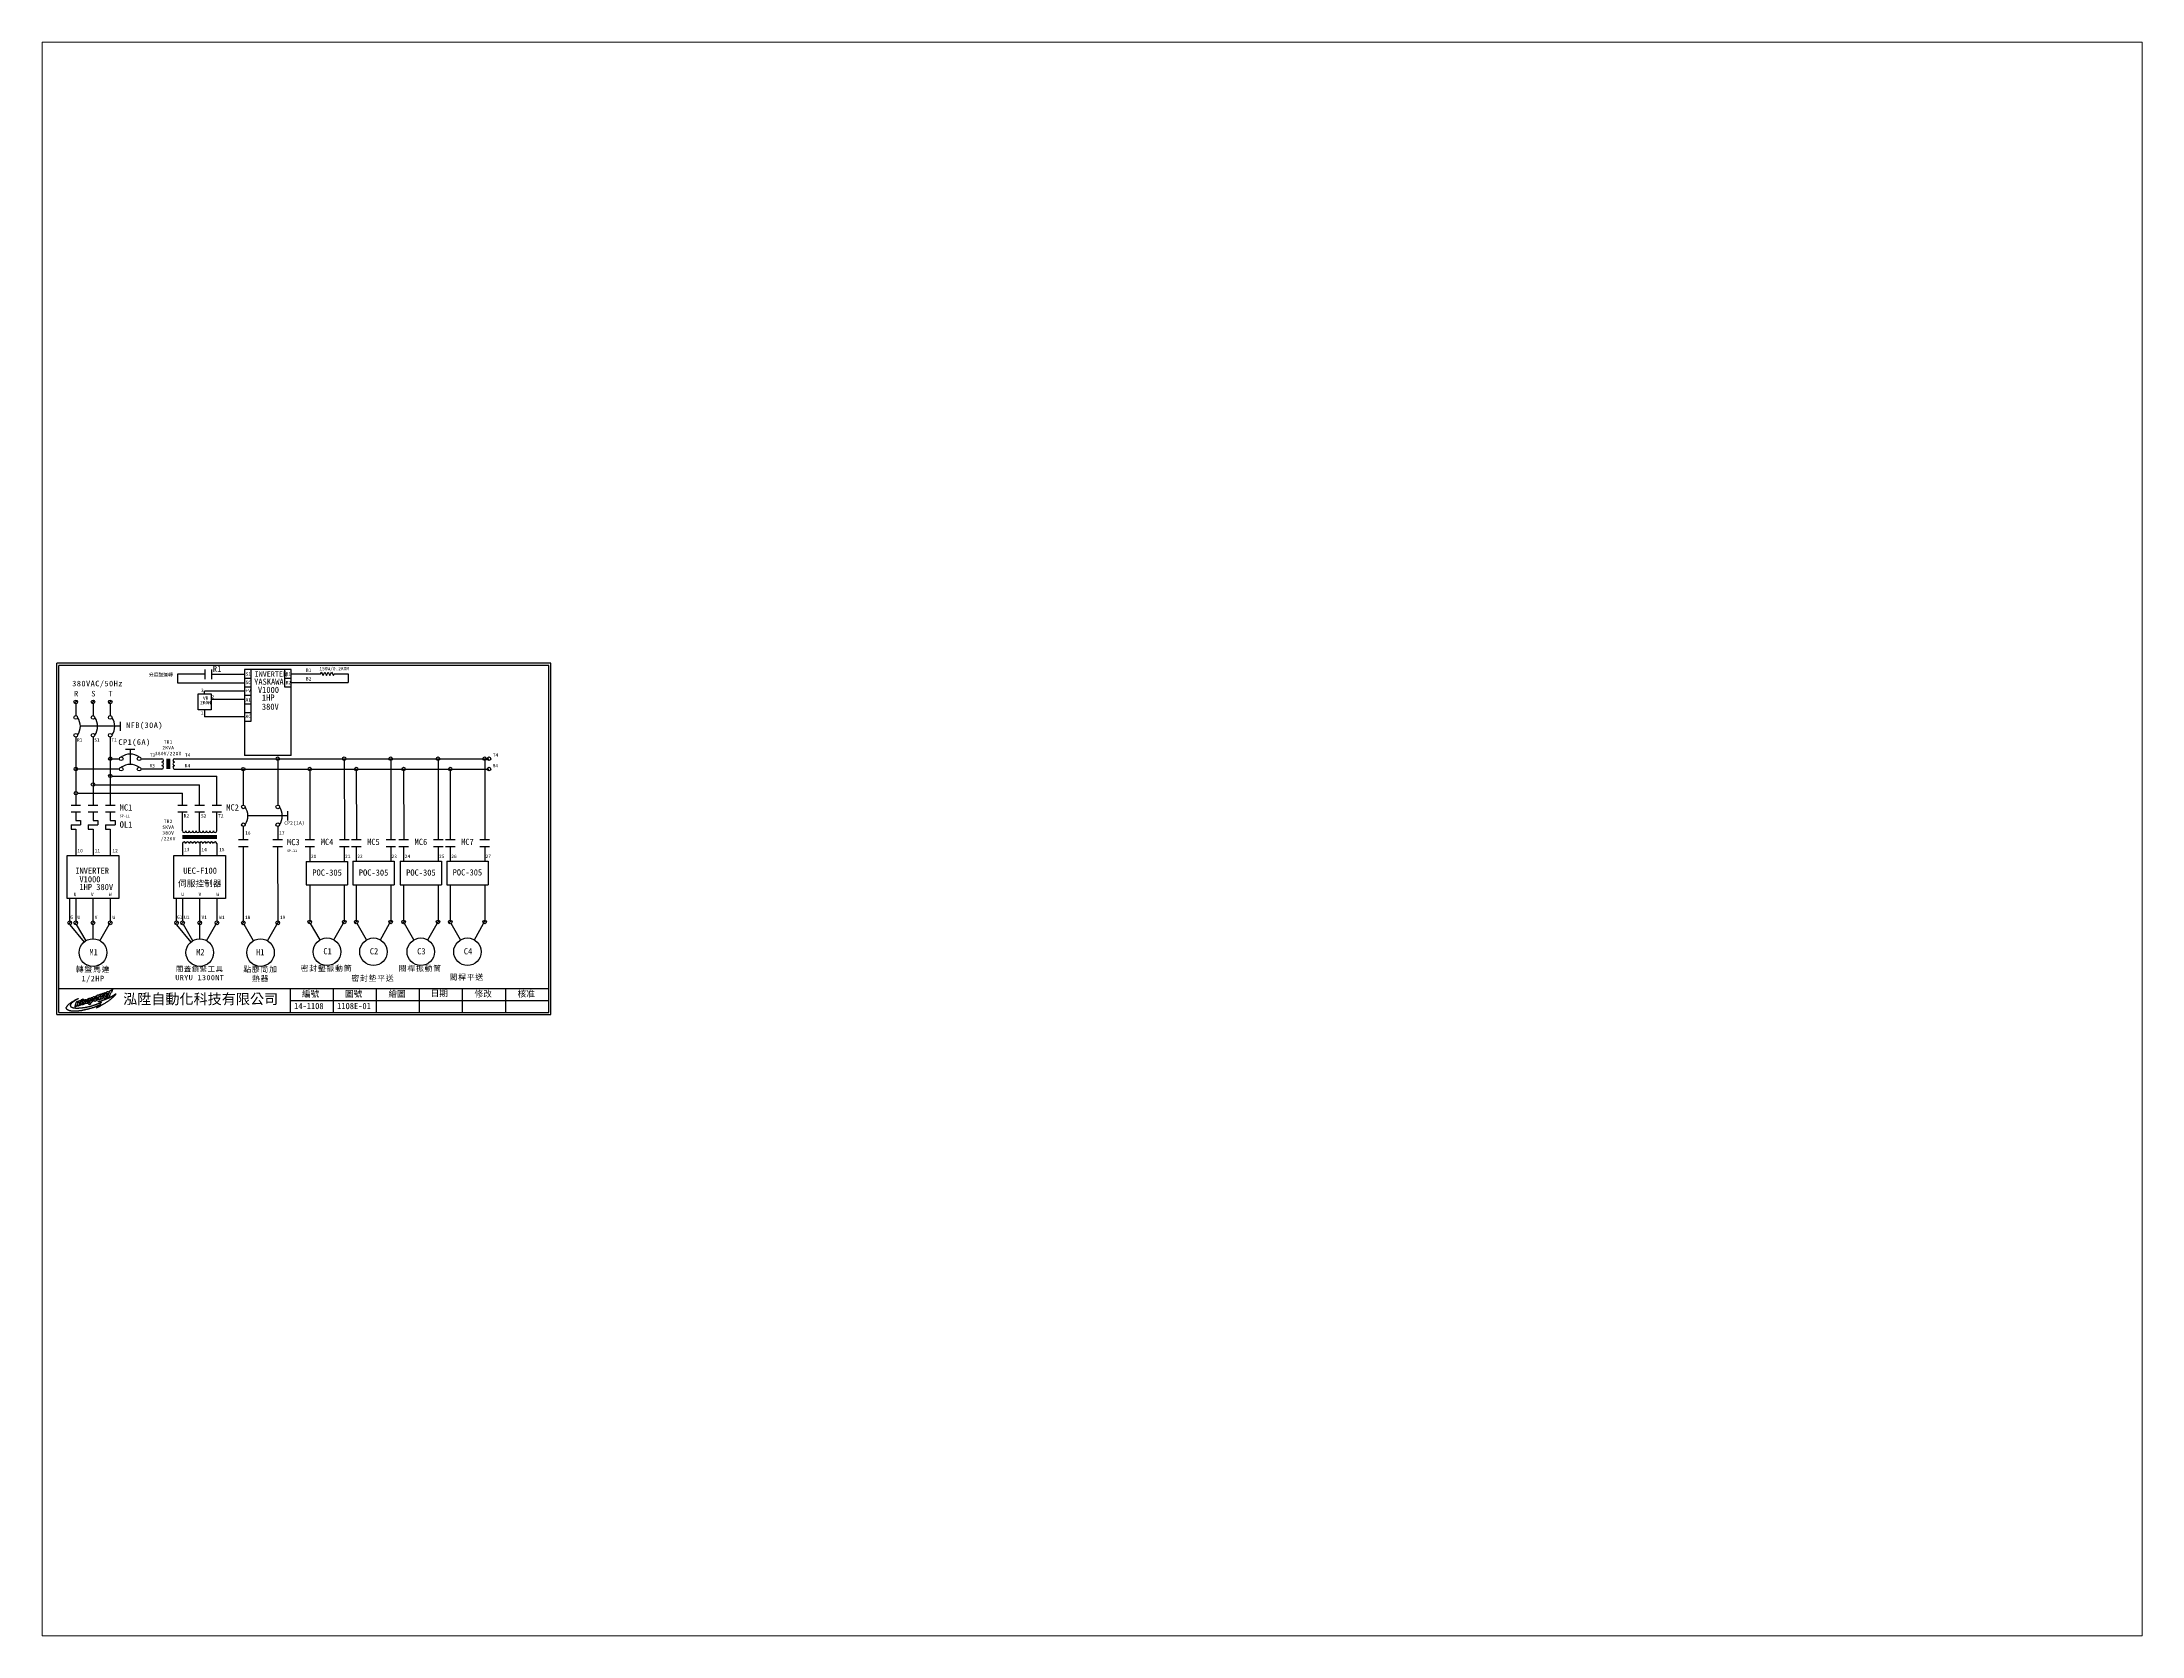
# Paper-space layout '配置1' of a CAD drawing. Extents: x 26 to 231, y 20 to 176.
# The model-space entities are those that its viewports show. They can reach past a viewport. Long polylines and large blocks are cut down to what shows.
import ezdxf

# ---------------------------------------------------------------- set-up
doc = ezdxf.new("R2010")
doc.units = 0
doc.linetypes.add('HIDDEN9', pattern=[3.5, 2, -1.5])
doc.layers.get('0').update_dxf_attribs({"linetype": 'CONTINUOUS'})
for name, color, linetype in [('圖框層', 7, 'CONTINUOUS'), ('標尺寸層', 3, 'CONTINUOUS'), ('輪廓線層', 7, 'CONTINUOUS')]:
    doc.layers.add(name, color=color, linetype=linetype)
doc.styles.add('STSL', font='kaiu.ttf')
doc.styles.add('標楷體', font='kaiu.ttf')

msp = doc.modelspace()

# ---------------------------------------------------------------- linework, layer by layer
for p, q in [((96, 200.6), (80.2, 200.6)), ((80.2, 200.6), (80.2, 195.6)), ((80.2, 195.6), (119.1, 195.6)), ((99.9, 200.6), (119.1, 200.6)), ((146.2, 203.4), (119.1, 203.4)), ((119.1, 203.4), (119.1, 153.4)), ((119.1, 203.4), (119.1, 193.4)), ((119.1, 203.4), (119.1, 198.4)), ((119.1, 198.4), (123, 198.4)), ((123, 198.4), (123, 203.4)), ((123, 193.4), (123, 198.4)), ((142.3, 203.4), (142.3, 198.4)), ((142.3, 198.4), (146.2, 198.4)), ((142.3, 198.4), (142.3, 193.4)), ((146.2, 153.4), (146.2, 203.4)), ((146.2, 198.4), (146.2, 203.4)), ((146.2, 200.9), (163.2, 200.9)), ((146.2, 193.4), (146.2, 198.4)), ((146.2, 195.9), (179.3, 195.9)), ((163.2, 200.9), (163.7, 201.9)), ((163.7, 201.9), (164.7, 199.9)), ((164.7, 199.9), (165.7, 201.9)), ((165.7, 201.9), (166.7, 199.9)), ((166.7, 199.9), (167.7, 201.9)), ((167.7, 201.9), (168.7, 199.9)), ((168.7, 199.9), (169.7, 201.9)), ((169.7, 201.9), (170.7, 199.9)), ((170.7, 199.9), (171.2, 200.9)), ((171.2, 200.9), (179.3, 200.9)), ((179.3, 200.9), (179.3, 195.9)), ((21.9, 185.3), (20.3, 183.8)), ((31.9, 185.3), (30.3, 183.8)), ((41.9, 185.3), (40.3, 183.8)), ((92.1, 189.3), (99.7, 189.3)), ((92.1, 179.9), (92.1, 189.3)), ((95.9, 189.3), (95.9, 190.9)), ((119.1, 190.9), (95.9, 190.9)), ((99.7, 189.3), (99.7, 179.9)), ((119.1, 185.9), (99.7, 185.9)), ((119.1, 193.4), (123, 193.4)), ((119.1, 188.4), (123, 188.4)), ((119.1, 183.4), (123, 183.4)), ((123, 188.4), (123, 193.4)), ((123, 183.4), (123, 188.4)), ((123, 178.4), (123, 183.4)), ((142.3, 193.4), (146.2, 193.4)), ((99.7, 179.9), (92.1, 179.9)), ((95.9, 179.9), (95.9, 175.9)), ((119.1, 175.9), (95.9, 175.9)), ((119.1, 178.4), (123, 178.4)), ((119.1, 173.4), (123, 173.4)), ((123, 173.4), (123, 178.4)), ((21.1, 164.1), (21.1, 124.7)), ((41.1, 164.1), (41.1, 124.7)), ((146.2, 153.4), (119.1, 153.4)), ((138.4, 151.6), (138.4, 124.7)), ((177, 151.6), (177.1, 104.6)), ((204, 151.6), (204, 104.6)), ((231.5, 151.6), (231.6, 104.6)), ((258.6, 151.6), (258.6, 104.6)), ((118.4, 145.6), (118.4, 124.7)), ((157, 145.6), (157.1, 104.6)), ((184, 145.6), (184.1, 104.6)), ((211.5, 145.6), (211.6, 104.6)), ((238.6, 145.6), (238.6, 104.6)), ((41.1, 120.7), (41.1, 115.7)), ((157, 100.7), (157, 92)), ((177, 100.7), (177, 92)), ((184, 100.7), (184, 92.1)), ((204, 100.7), (204, 92.1)), ((211.5, 100.7), (211.5, 92.1)), ((231.5, 100.7), (231.5, 92.1)), ((238.6, 100.7), (238.6, 92.1)), ((258.6, 100.7), (258.6, 92.1)), ((157, 78.3), (157, 57.9)), ((177, 78.3), (177, 57.9)), ((184, 78.3), (184, 57.9)), ((204, 78.3), (204, 57.9)), ((211.5, 78.3), (211.5, 57.9)), ((231.5, 78.3), (231.5, 57.9)), ((238.6, 78.4), (238.6, 57.9)), ((258.6, 78.4), (258.6, 57.9)), ((41.1, 70.4), (41.1, 57.4)), ((103.1, 70.4), (103.1, 57.4)), ((18.3, 57), (16.8, 55.5)), ((21.9, 57), (20.3, 55.5)), ((27.1, 45.9), (21.6, 55.4)), ((31.8, 57), (30.3, 55.5)), ((35.1, 45.9), (40.5, 55.4)), ((41.9, 57), (40.3, 55.5)), ((80.3, 57), (78.8, 55.5)), ((83.9, 57), (82.3, 55.5)), ((89.1, 45.9), (83.6, 55.4)), ((93.8, 57), (92.3, 55.5)), ((97.1, 45.9), (102.5, 55.4)), ((103.9, 57), (102.3, 55.5)), ((119.1, 57), (117.6, 55.5)), ((124.4, 45.9), (118.9, 55.4)), ((132.4, 45.9), (137.8, 55.4)), ((139.1, 57), (137.6, 55.5)), ((157.8, 57.6), (156.3, 56.1)), ((163, 46.4), (157.5, 55.9)), ((171, 46.4), (176.5, 55.9)), ((177.8, 57.6), (176.3, 56.1)), ((184.8, 57.6), (183.2, 56.1)), ((190, 46.4), (184.5, 55.9)), ((198, 46.4), (203.4, 55.9)), ((204.8, 57.6), (203.2, 56.1)), ((212.3, 57.6), (210.8, 56.1)), ((217.5, 46.4), (212.1, 55.9)), ((225.5, 46.4), (231, 55.9)), ((232.3, 57.6), (230.8, 56.1)), ((239.3, 57.6), (237.8, 56.1)), ((244.6, 46.4), (239.1, 55.9)), ((252.6, 46.4), (258, 55.9)), ((259.3, 57.6), (257.8, 56.1))]:
    msp.add_line(p, q)
at = {"color": 7, "linetype": 'HIDDEN9'}
for p, q in [((46.8, 170.4), (23.8, 170.4)), ((52.7, 157.2), (52.7, 148.3)), ((144.1, 118.4), (121.1, 118.4))]:
    msp.add_line(p, q, dxfattribs=at)
for centre, radius in [((21.1, 184.6), 1.07), ((31.1, 184.6), 1.07), ((41.1, 184.6), 1.07), ((21.1, 175.6), 1.07), ((31.1, 175.6), 1.07), ((41.1, 175.6), 1.07), ((21.1, 165.2), 1.07), ((31.1, 165.2), 1.07), ((41.1, 165.2), 1.07), ((47.5, 151.6), 1.07), ((47.5, 145.6), 1.07), ((57.9, 151.6), 1.07), ((57.9, 145.6), 1.07), ((118.4, 123.6), 1.07), ((138.4, 123.6), 1.07), ((118.4, 113.3), 1.07), ((138.4, 113.3), 1.07), ((17.6, 56.3), 1.07), ((21.1, 56.3), 1.07), ((31.1, 56.3), 1.07), ((41.1, 56.3), 1.07), ((79.6, 56.3), 1.07), ((83.1, 56.3), 1.07), ((93.1, 56.3), 1.07), ((103.1, 56.3), 1.07), ((118.4, 56.3), 1.07), ((138.4, 56.3), 1.07), ((157, 56.8), 1.07), ((177, 56.8), 1.07), ((184, 56.8), 1.07), ((204, 56.8), 1.07), ((211.5, 56.8), 1.07), ((231.5, 56.8), 1.07), ((238.6, 56.8), 1.07), ((258.6, 56.8), 1.07), ((31.1, 39), 8), ((93.1, 39), 8), ((128.4, 39), 8), ((167, 39.5), 8), ((194, 39.5), 8), ((221.5, 39.5), 8), ((248.6, 39.5), 8)]:
    msp.add_circle(centre, radius)
at = {"color": 7}
for centre, start, end in [((14.7, 170.4), 325.1286, 34.8714), ((24.7, 170.4), 325.1286, 34.8714), ((34.7, 170.4), 325.1286, 34.8714), ((52.7, 145.2), 55.1286, 124.8714), ((52.7, 139.2), 55.1286, 124.8714), ((112, 118.4), 325.1286, 34.8714), ((132, 118.4), 325.1286, 34.8714)]:
    msp.add_arc(centre, 9.05, start, end, dxfattribs=at)
at = {"layer": '圖框層', "color": 7}
for p, q in [((297, 207), (10, 207)), ((10, 3), (10, 207)), ((295.8, 205.7), (11.2, 205.7)), ((11.2, 4.2), (11.2, 205.7)), ((295.8, 4.2), (295.8, 205.7)), ((297, 3), (297, 207)), ((11.2, 18.2), (295.8, 18.2)), ((145.8, 4.2), (145.8, 18.2)), ((170.8, 4.2), (170.8, 18.2)), ((195.8, 4.2), (195.8, 18.2)), ((220.8, 4.2), (220.8, 18.2)), ((245.8, 4.2), (245.8, 18.2)), ((270.8, 4.2), (270.8, 18.2)), ((10, 3), (297, 3)), ((11.2, 4.2), (295.8, 4.2)), ((145.8, 11.2), (295.8, 11.2))]:
    msp.add_line(p, q, dxfattribs=at)
at = {"layer": '標尺寸層', "color": 7}
for p, q in [((96, 203.4), (96, 197.8)), ((99.9, 203.4), (99.9, 197.8)), ((21.1, 183.5), (21.1, 176.7)), ((31.1, 183.5), (31.1, 176.7)), ((41.1, 183.5), (41.1, 176.7)), ((46.8, 173.1), (46.8, 167.7)), ((21.1, 164.2), (21.1, 164.1)), ((31.1, 164.2), (31.1, 164.1)), ((31.1, 164.1), (31.1, 124.7)), ((41.1, 164.2), (41.1, 164.1)), ((41.1, 151.6), (46.4, 151.6)), ((50, 157.2), (55.4, 157.2)), ((58.9, 151.6), (71.1, 151.6)), ((74, 151.6), (74, 145.7)), ((74.8, 151.6), (74.8, 145.7)), ((75.5, 151.6), (75.5, 145.7)), ((78.5, 151.6), (261.1, 151.6)), ((46.4, 145.6), (21.1, 145.6)), ((32.1, 136.5), (93, 136.5)), ((42.1, 141.5), (103, 141.5)), ((71.1, 145.6), (58.9, 145.6)), ((78.5, 145.6), (261.1, 145.6)), ((83, 141.5), (83, 141.7)), ((93, 124.7), (93, 136.5)), ((103, 124.7), (103, 141.5)), ((18.4, 124.7), (23.9, 124.7)), ((22.2, 131.5), (83, 131.5)), ((28.3, 124.7), (33.9, 124.7)), ((38.4, 124.7), (43.9, 124.7)), ((80.3, 124.7), (85.8, 124.7)), ((83, 124.7), (83, 131.5)), ((90.2, 124.7), (95.8, 124.7)), ((100.3, 124.7), (105.8, 124.7)), ((18.4, 120.7), (23.9, 120.7)), ((18.4, 113.2), (23.9, 113.2)), ((18.4, 113.2), (18.4, 110.7)), ((18.4, 110.7), (21.1, 110.7)), ((21.1, 120.7), (21.1, 115.7)), ((21.1, 115.7), (23.9, 115.7)), ((21.1, 110.7), (21.1, 95.4)), ((23.9, 115.7), (23.9, 113.2)), ((28.3, 120.7), (33.9, 120.7)), ((28.3, 113.2), (33.9, 113.2)), ((28.3, 113.2), (28.3, 110.7)), ((28.3, 110.7), (31.1, 110.7)), ((31.1, 120.7), (31.1, 115.7)), ((31.1, 115.7), (33.9, 115.7)), ((31.1, 110.7), (31.1, 95.4)), ((33.9, 115.7), (33.9, 113.2)), ((38.4, 120.7), (43.9, 120.7)), ((38.4, 113.2), (43.9, 113.2)), ((38.4, 113.2), (38.4, 110.7)), ((38.4, 110.7), (41.1, 110.7)), ((41.1, 115.7), (43.9, 115.7)), ((41.1, 110.7), (41.1, 95.4)), ((43.9, 115.7), (43.9, 113.2)), ((80.3, 120.7), (85.8, 120.7)), ((83, 109.7), (83, 120.7)), ((90.2, 120.7), (95.8, 120.7)), ((93, 109.7), (93, 120.7)), ((100.3, 120.7), (105.8, 120.7)), ((103, 109.7), (103, 120.7)), ((118.4, 112.2), (118.4, 112.1)), ((118.4, 112.1), (118.4, 104.6)), ((138.4, 112.2), (138.4, 112.1)), ((138.4, 112.1), (138.4, 104.6)), ((144.1, 121.2), (144.1, 115.7)), ((93, 106.8), (83, 106.8)), ((93, 106.1), (83, 106.1)), ((93, 105.3), (83, 105.3)), ((83, 102.3), (83.1, 95.4)), ((103, 106.8), (93, 106.8)), ((103, 106.1), (93, 106.1)), ((103, 105.3), (93, 105.3)), ((93.1, 102.5), (93.1, 95.4)), ((103, 102.3), (103.1, 95.4)), ((115.6, 104.6), (121.2, 104.6)), ((115.6, 100.6), (121.2, 100.6)), ((118.3, 100.6), (118.4, 57.4)), ((135.6, 104.6), (141.2, 104.6)), ((135.6, 100.6), (141.2, 100.6)), ((138.3, 100.6), (138.4, 57.4)), ((154.3, 104.6), (159.8, 104.6)), ((154.3, 100.7), (159.8, 100.7)), ((174.3, 104.6), (179.8, 104.6)), ((174.3, 100.7), (179.8, 100.7)), ((181.3, 104.6), (186.8, 104.6)), ((181.3, 100.7), (186.8, 100.7)), ((201.3, 104.6), (206.8, 104.6)), ((201.3, 100.7), (206.8, 100.7)), ((208.8, 104.6), (214.4, 104.6)), ((208.8, 100.7), (214.4, 100.7)), ((228.8, 104.6), (234.4, 104.6)), ((228.8, 100.7), (234.4, 100.7)), ((235.8, 104.6), (241.4, 104.6)), ((235.8, 100.7), (241.4, 100.7)), ((255.8, 104.6), (261.4, 104.6)), ((255.8, 100.7), (261.4, 100.7)), ((16.1, 70.4), (16.1, 95.4)), ((16.1, 95.4), (41.1, 95.4)), ((41.1, 95.4), (46.1, 95.4)), ((46.1, 95.4), (46.1, 70.4)), ((78.1, 70.4), (78.1, 95.4)), ((78.1, 95.4), (108.1, 95.4)), ((108.1, 95.4), (108.1, 70.4)), ((155, 92), (179, 92)), ((155, 92), (155, 78.3)), ((179, 92), (179, 78.3)), ((182, 92.1), (206, 92.1)), ((182, 92.1), (182, 78.3)), ((206, 92.1), (206, 78.3)), ((209.6, 92.1), (233.6, 92.1)), ((209.6, 92.1), (209.6, 78.3)), ((233.6, 92.1), (233.6, 78.3)), ((236.6, 92.1), (260.6, 92.1)), ((236.6, 92.1), (236.6, 78.4)), ((260.6, 92.1), (260.6, 78.4)), ((155, 78.3), (179, 78.3)), ((182, 78.3), (206, 78.3)), ((209.6, 78.3), (233.6, 78.3)), ((236.6, 78.4), (260.6, 78.4)), ((21.1, 70.4), (16.1, 70.4)), ((17.6, 57.4), (17.6, 70.4)), ((46.1, 70.4), (21.1, 70.4)), ((21.1, 70.4), (21.1, 57.4)), ((31.1, 57.4), (31.1, 70.4)), ((83.1, 70.4), (78.1, 70.4)), ((79.6, 57.4), (79.6, 70.4)), ((83.1, 70.4), (83.1, 57.4)), ((108.1, 70.4), (83.1, 70.4)), ((93.1, 57.4), (93.1, 70.4)), ((17.6, 55.2), (26, 45.1)), ((31.1, 47), (31.1, 55.2)), ((79.6, 55.2), (88, 45.1)), ((93.1, 47), (93.1, 55.2))]:
    msp.add_line(p, q, dxfattribs=at)
for centre in [(21.1, 145.6), (41.1, 151.6), (118.4, 145.5), (138.4, 151.6), (157, 145.6), (177, 151.6), (184, 145.6), (204, 151.6), (211.5, 145.6), (231.5, 151.6), (238.6, 145.6), (258.6, 151.6), (261.1, 151.6), (261.1, 145.6), (31.1, 136.6), (41.1, 141.6), (21.2, 131.6)]:
    msp.add_circle(centre, 1, dxfattribs=at)
for centre, start, end in [((71.1, 150.6), 270, 90), ((71.1, 148.6), 270, 90), ((71.1, 146.6), 270, 90), ((78.5, 150.6), 90, 270), ((78.5, 148.6), 90, 270), ((78.5, 146.6), 90, 270), ((84, 109.7), 180, 0), ((84, 102.3), 0, 180), ((86, 109.7), 180, 0), ((86, 102.3), 0, 180), ((88, 109.7), 180, 0), ((88, 102.3), 0, 180), ((90, 109.7), 180, 0), ((90, 102.3), 0, 180), ((92, 109.7), 180, 0), ((92, 102.3), 0, 180), ((94, 109.7), 180, 0), ((94, 102.3), 0, 180), ((96, 109.7), 180, 0), ((96, 102.3), 0, 180), ((98, 109.7), 180, 0), ((98, 102.3), 0, 180), ((100, 109.7), 180, 0), ((100, 102.3), 0, 180), ((102, 109.7), 180, 0), ((102, 102.3), 0, 180)]:
    msp.add_arc(centre, 1, start, end, dxfattribs=at)
at = {"layer": '輪廓線層', "color": 1}
msp.add_lwpolyline([(34.6, 8.4), (34.3, 8.3), (34, 8.2), (33.7, 8.1), (33.4, 7.9), (33.1, 7.8), (32.8, 7.7), (32.5, 7.5), (32.2, 7.4), (32, 7.3), (31.7, 7.2), (31.5, 7.2), (31.3, 7.1), (31.1, 7), (30.9, 6.9), (30.6, 6.9), (30.4, 6.8), (30.2, 6.7), (29.9, 6.6), (29.6, 6.6), (29.3, 6.5), (29, 6.4), (28.7, 6.3), (28.4, 6.2), (28.2, 6.2), (27.9, 6.1), (27.7, 6), (27.4, 6), (27.2, 5.9), (27, 5.9), (26.8, 5.8), (26.6, 5.8), (26.4, 5.7), (26.2, 5.7), (26, 5.6), (25.9, 5.6), (25.7, 5.6), (25.5, 5.5), (25.3, 5.5), (25.1, 5.5), (24.9, 5.4), (24.8, 5.4), (24.6, 5.4), (24.4, 5.3), (24.2, 5.3), (24, 5.3), (23.9, 5.3), (23.7, 5.2), (23.5, 5.2), (23.4, 5.2), (23.2, 5.2), (23, 5.2), (22.9, 5.2), (22.7, 5.1), (22.6, 5.1), (22.4, 5.1), (22.2, 5.1), (22.1, 5.1), (21.9, 5.1), (21.7, 5.1), (21.6, 5.1), (21.4, 5), (21.2, 5), (21, 5), (20.9, 5), (20.7, 5), (20.5, 5), (20.4, 5), (20.3, 5), (20.1, 5), (20, 5), (19.8, 5), (19.7, 5), (19.6, 5), (19.5, 5), (19.4, 5), (19.2, 5.1), (19.1, 5.1), (19, 5.1), (18.9, 5.1), (18.8, 5.1), (18.7, 5.1), (18.5, 5.1), (18.4, 5.1), (18.3, 5.2), (18.1, 5.2), (18, 5.2), (17.9, 5.2), (17.7, 5.2), (17.6, 5.3), (17.5, 5.3), (17.3, 5.3), (17.2, 5.4), (17.1, 5.4), (16.9, 5.5), (16.8, 5.5), (16.7, 5.6), (16.6, 5.6), (16.5, 5.7), (16.4, 5.7), (16.3, 5.7), (16.2, 5.8), (16.2, 5.8), (16.1, 5.9), (16, 5.9), (16, 6), (15.9, 6), (15.9, 6.1), (15.9, 6.1), (15.8, 6.1), (15.8, 6.2), (15.8, 6.2), (15.8, 6.2), (15.8, 6.3), (15.7, 6.3), (15.7, 6.3), (15.7, 6.4), (15.7, 6.4), (15.7, 6.4), (15.7, 6.5), (15.7, 6.5), (15.7, 6.5), (15.7, 6.6), (15.7, 6.6), (15.7, 6.6), (15.7, 6.7), (15.7, 6.7), (15.6, 6.7), (15.6, 6.8), (15.6, 6.8), (15.6, 6.9), (15.6, 6.9), (15.6, 6.9), (15.6, 7), (15.6, 7), (15.6, 7), (15.6, 7.1), (15.6, 7.1), (15.6, 7.2), (15.6, 7.2), (15.6, 7.2), (15.7, 7.3), (15.7, 7.3), (15.7, 7.4), (15.7, 7.4), (15.8, 7.5), (15.8, 7.5), (15.8, 7.6), (15.9, 7.7), (15.9, 7.8), (16, 7.8), (16, 7.9), (16.1, 8), (16.2, 8.1), (16.2, 8.2), (16.3, 8.3), (16.4, 8.4), (16.5, 8.5), (16.6, 8.6), (16.7, 8.7), (16.8, 8.8), (16.9, 8.9), (17, 9), (17.1, 9.1), (17.3, 9.2), (17.4, 9.3), (17.5, 9.4), (17.7, 9.5), (17.8, 9.6), (17.9, 9.7), (18.1, 9.8), (18.2, 9.9), (18.3, 10), (18.5, 10.1), (18.6, 10.2), (18.7, 10.3), (18.8, 10.4), (19, 10.4), (19.1, 10.5), (19.2, 10.6), (19.3, 10.7), (19.4, 10.7), (19.5, 10.8), (19.6, 10.8), (19.8, 10.9), (19.9, 11), (20, 11), (20.1, 11.1), (20.2, 11.1), (20.3, 11.2), (20.4, 11.3), (20.6, 11.4), (20.8, 11.5), (20.9, 11.6), (21.1, 11.7), (21.3, 11.8), (21.6, 11.9), (21.8, 12), (21.9, 12.1), (22.1, 12.2), (22.3, 12.2), (22.4, 12.3), (22.5, 12.3), (22.6, 12.4), (22.6, 12.4), (22.7, 12.4), (22.7, 12.4), (22.7, 12.4), (22.6, 12.3), (22.6, 12.3), (22.6, 12.3), (22.5, 12.2), (22.4, 12.2), (22.4, 12.2), (22.3, 12.1), (22.2, 12.1), (22.1, 12), (22, 11.9), (21.9, 11.9), (21.7, 11.8), (21.6, 11.8), (21.5, 11.7), (21.4, 11.6), (21.3, 11.5), (21.1, 11.5), (21, 11.4), (20.9, 11.3), (20.7, 11.2), (20.6, 11.2), (20.5, 11.1), (20.3, 11), (20.2, 10.9), (20.1, 10.8), (20, 10.7), (19.9, 10.7), (19.7, 10.6), (19.6, 10.5), (19.5, 10.4), (19.4, 10.3), (19.3, 10.3), (19.2, 10.2), (19.1, 10.1), (19, 10), (18.9, 9.9), (18.8, 9.8), (18.7, 9.7), (18.6, 9.6), (18.6, 9.6), (18.5, 9.5), (18.4, 9.4), (18.4, 9.3), (18.3, 9.3), (18.2, 9.2), (18.2, 9.1), (18.2, 9.1), (18.1, 9), (18.1, 8.9), (18.1, 8.9), (18, 8.8), (18, 8.8), (18, 8.7), (18, 8.6), (18, 8.6), (18, 8.5), (18, 8.5), (17.9, 8.4), (17.9, 8.4), (17.9, 8.3), (17.9, 8.3), (17.9, 8.2), (18, 8.2), (18, 8.2), (18, 8.1), (18, 8.1), (18, 8), (18, 8), (18, 8), (18, 7.9), (18.1, 7.9), (18.1, 7.9), (18.1, 7.8), (18.1, 7.8), (18.2, 7.8), (18.2, 7.7), (18.2, 7.7), (18.2, 7.7), (18.3, 7.6), (18.3, 7.6), (18.4, 7.6), (18.4, 7.5), (18.4, 7.5), (18.5, 7.5), (18.5, 7.5), (18.6, 7.4), (18.7, 7.4), (18.7, 7.4), (18.8, 7.3), (18.8, 7.3), (18.9, 7.3), (19, 7.2), (19, 7.2), (19.1, 7.2), (19.2, 7.2), (19.3, 7.1), (19.3, 7.1), (19.4, 7.1), (19.5, 7.1), (19.6, 7), (19.6, 7), (19.7, 7), (19.8, 7), (19.9, 7), (20, 7), (20.1, 6.9), (20.2, 6.9), (20.3, 6.9), (20.4, 6.9), (20.5, 6.9), (20.6, 6.9), (20.8, 6.9), (20.9, 6.8), (21, 6.8), (21.2, 6.8), (21.3, 6.8), (21.5, 6.8), (21.6, 6.8), (21.8, 6.8), (21.9, 6.8), (22.1, 6.8), (22.3, 6.8), (22.5, 6.8), (22.7, 6.8), (22.8, 6.8), (23, 6.9), (23.2, 6.9), (23.4, 6.9), (23.6, 6.9), (23.8, 6.9), (24, 6.9), (24.1, 6.9), (24.3, 7), (24.5, 7), (24.7, 7), (24.8, 7), (25, 7), (25.1, 7.1), (25.3, 7.1), (25.5, 7.1), (25.7, 7.1), (25.9, 7.2), (26, 7.2), (26.3, 7.2), (26.5, 7.2), (26.7, 7.3), (27, 7.3), (27.2, 7.4), (27.5, 7.4), (27.8, 7.5), (28.1, 7.5), (28.3, 7.6), (28.6, 7.7), (28.9, 7.7), (29.2, 7.8), (29.5, 7.9), (29.7, 8), (30, 8), (30.3, 8.1), (30.5, 8.2), (30.7, 8.2), (31, 8.3), (31.2, 8.4), (31.4, 8.4), (31.6, 8.5), (31.8, 8.5), (31.9, 8.6), (32.1, 8.6), (32.2, 8.7), (32.4, 8.7), (32.5, 8.8), (32.6, 8.8), (32.7, 8.8), (32.8, 8.9), (32.9, 8.9), (33, 9), (33.1, 9), (33.3, 9.1), (33.4, 9.1), (33.6, 9.2), (33.8, 9.2), (33.9, 9.3), (34.1, 9.4), (34.3, 9.4), (34.4, 9.5), (34.6, 9.6), (34.7, 9.6), (34.8, 9.6), (35, 9.7), (35.1, 9.7), (35.2, 9.8), (35.3, 9.8), (35.4, 9.9), (35.5, 9.9), (35.6, 9.9), (35.7, 10), (35.8, 10), (35.9, 10.1), (36, 10.1), (36, 10.1), (36, 10.2), (36.1, 10.2), (36.1, 10.2), (36, 10.2), (36, 10.2), (35.9, 10.2), (35.9, 10.3), (35.8, 10.3), (35.7, 10.3), (35.6, 10.3), (35.6, 10.3), (35.5, 10.3), (35.4, 10.3), (35.3, 10.3), (35.2, 10.3), (35.1, 10.3), (35, 10.4), (35, 10.4), (34.9, 10.4), (34.8, 10.4), (34.7, 10.4), (34.6, 10.4), (34.5, 10.4), (34.4, 10.4), (34.3, 10.4), (34.3, 10.4), (34.2, 10.5), (34.2, 10.5), (34.1, 10.5), (34.1, 10.5), (34.1, 10.5), (34, 10.5), (34, 10.5), (34.1, 10.5), (34.1, 10.6), (34.1, 10.6), (34.2, 10.6), (34.2, 10.6), (34.3, 10.6), (34.4, 10.7), (34.5, 10.7), (34.6, 10.7), (34.8, 10.8), (34.9, 10.8), (35.1, 10.8), (35.2, 10.9), (35.4, 10.9), (35.5, 11), (35.7, 11), (35.9, 11.1), (36.1, 11.1), (36.3, 11.2), (36.4, 11.2), (36.6, 11.3), (36.8, 11.4), (37, 11.4), (37.2, 11.5), (37.4, 11.5), (37.6, 11.6), (37.7, 11.7), (37.9, 11.7), (38.1, 11.8), (38.3, 11.9), (38.6, 12), (38.8, 12), (39, 12.1), (39.3, 12.3), (39.5, 12.4), (39.8, 12.5), (40.1, 12.6), (40.3, 12.7), (40.6, 12.8), (40.8, 12.9), (41, 13.1), (41.2, 13.2), (41.4, 13.3), (41.6, 13.4), (41.8, 13.5), (42, 13.6), (42.2, 13.7), (42.3, 13.8), (42.5, 13.9), (42.7, 14), (42.8, 14.1), (43, 14.2), (43.1, 14.3), (43.3, 14.4), (43.4, 14.5), (43.6, 14.6), (43.7, 14.7), (43.9, 14.8), (44, 14.9), (44.1, 15), (44.2, 15), (44.2, 15.1), (44.3, 15.1), (44.4, 15.1), (44.4, 15.1), (44.4, 15.1), (44.4, 15.1), (44.3, 15), (44.3, 14.9), (44.3, 14.9), (44.2, 14.8), (44.2, 14.7), (44.1, 14.6), (44.1, 14.6), (44, 14.5), (44, 14.4), (43.9, 14.4), (43.9, 14.3), (43.8, 14.2), (43.8, 14.2), (43.7, 14.1), (43.6, 14), (43.6, 13.9), (43.5, 13.9), (43.4, 13.8), (43.3, 13.7), (43.2, 13.6), (43.1, 13.5), (43, 13.4), (42.9, 13.3), (42.8, 13.2), (42.7, 13), (42.5, 12.9), (42.4, 12.8), (42.2, 12.7), (42.1, 12.5), (41.9, 12.4), (41.8, 12.2), (41.6, 12.1), (41.4, 12), (41.2, 11.8), (41.1, 11.7), (40.9, 11.5), (40.6, 11.3), (40.4, 11.2), (40.2, 11), (39.9, 10.9), (39.7, 10.7), (39.4, 10.5), (39.2, 10.3), (38.9, 10.2), (38.7, 10), (38.4, 9.8), (38.1, 9.7), (37.9, 9.5), (37.6, 9.3), (37.4, 9.2), (37.1, 9), (36.8, 8.9), (36.6, 8.7), (36.3, 8.6), (36, 8.4), (35.8, 8.3), (35.5, 8.1), (35.3, 8), (35, 7.8), (34.8, 7.7), (34.6, 7.6), (34.4, 7.5), (34.3, 7.4), (34.1, 7.3), (34, 7.3), (33.8, 7.2), (33.7, 7.1), (33.6, 7.1), (33.5, 7), (33.4, 7), (33.4, 7), (33.3, 6.9), (33.2, 6.9), (33.2, 6.9), (33.2, 6.9), (33.1, 6.9), (33.2, 6.9), (33.2, 6.9), (33.2, 7), (33.3, 7), (33.4, 7.1), (33.4, 7.2), (33.6, 7.2), (33.7, 7.3), (33.8, 7.4), (33.9, 7.5), (34.1, 7.7), (34.3, 7.8), (34.4, 7.9), (34.6, 8), (34.7, 8.1), (34.9, 8.3), (35.1, 8.4), (35.2, 8.5), (35.3, 8.6), (35.4, 8.7), (35.5, 8.7), (35.6, 8.8), (35.7, 8.9), (35.7, 8.9), (35.7, 8.9), (35.7, 8.9), (35.6, 8.9), (35.5, 8.8), (35.4, 8.8), (35.2, 8.7), (35, 8.6), (34.8, 8.5)], close=True, dxfattribs=at)
at = {"layer": '輪廓線層', "color": 116}
for points in [[(27.8, 10.4), (27.8, 10.3), (27.8, 10.3), (27.8, 10.3), (27.8, 10.3), (27.8, 10.3), (27.8, 10.3), (27.8, 10.3), (27.8, 10.2), (27.8, 10.2), (27.8, 10.2), (27.8, 10.2), (27.8, 10.2), (27.9, 10.2), (27.9, 10.2), (27.9, 10.2), (27.9, 10.2), (27.9, 10.2), (27.9, 10.2), (28, 10.2), (28, 10.2), (28, 10.2), (28, 10.2), (28, 10.2), (28.1, 10.2), (28.1, 10.3), (28.1, 10.3), (28.1, 10.3), (28.2, 10.3), (28.2, 10.3), (28.2, 10.3), (28.2, 10.3), (28.2, 10.3), (28.2, 10.4), (28.3, 10.4), (28.3, 10.4), (28.3, 10.4), (28.3, 10.4), (28.3, 10.4), (28.3, 10.5), (28.3, 10.5), (28.3, 10.5), (28.4, 10.5), (28.4, 10.5), (28.4, 10.5), (28.4, 10.5), (28.4, 10.5), (28.5, 10.5), (28.5, 10.5), (28.5, 10.6), (28.6, 10.6), (28.7, 10.6), (28.7, 10.6), (28.8, 10.6), (28.8, 10.6), (28.9, 10.6), (28.9, 10.6), (29, 10.6), (29, 10.6), (29, 10.6), (29, 10.6), (29, 10.6), (29, 10.6), (29, 10.5), (29, 10.5), (29, 10.5), (28.9, 10.5), (28.9, 10.4), (28.9, 10.4), (28.9, 10.4), (28.9, 10.4), (28.9, 10.3), (28.8, 10.3), (28.8, 10.3), (28.8, 10.3), (28.8, 10.2), (28.8, 10.2), (28.7, 10.2), (28.7, 10.2), (28.7, 10.1), (28.7, 10.1), (28.7, 10.1), (28.6, 10), (28.6, 10), (28.6, 10), (28.6, 10), (28.5, 9.9), (28.5, 9.9), (28.5, 9.9), (28.4, 9.8), (28.4, 9.8), (28.4, 9.8), (28.3, 9.8), (28.3, 9.7), (28.3, 9.7), (28.2, 9.7), (28.2, 9.7), (28.1, 9.6), (28.1, 9.6), (28.1, 9.6), (28, 9.6), (28, 9.5), (27.9, 9.5), (27.9, 9.5), (27.9, 9.5), (27.8, 9.4), (27.8, 9.4), (27.8, 9.4), (27.7, 9.4), (27.7, 9.4), (27.7, 9.4), (27.6, 9.4), (27.6, 9.4), (27.6, 9.4), (27.5, 9.4), (27.5, 9.4), (27.5, 9.4), (27.4, 9.4), (27.4, 9.4), (27.4, 9.4), (27.3, 9.4), (27.3, 9.4), (27.3, 9.4), (27.2, 9.4), (27.2, 9.4), (27.2, 9.4), (27.2, 9.4), (27.1, 9.4), (27.1, 9.5), (27.1, 9.5), (27.1, 9.5), (27.1, 9.5), (27, 9.5), (27, 9.6), (27, 9.6), (27, 9.6), (27, 9.6), (27, 9.7), (27, 9.7), (27, 9.7), (27, 9.7), (27, 9.8), (27, 9.8), (27, 9.8), (27, 9.9), (27, 9.9), (27, 10), (27, 10), (27, 10), (27, 10.1), (27, 10.1), (27, 10.2), (27, 10.2), (27, 10.3), (27, 10.3), (27, 10.3), (27, 10.4), (27, 10.4), (27.1, 10.5), (27.1, 10.5), (27.1, 10.6), (27.1, 10.6), (27.1, 10.6), (27.1, 10.7), (27.1, 10.7), (27.2, 10.8), (27.2, 10.8), (27.2, 10.9), (27.2, 10.9), (27.2, 10.9), (27.3, 11), (27.3, 11), (27.3, 11.1), (27.3, 11.1), (27.4, 11.2), (27.4, 11.2), (27.4, 11.3), (27.4, 11.3), (27.5, 11.4), (27.5, 11.4), (27.5, 11.5), (27.6, 11.5), (27.6, 11.6), (27.6, 11.6), (27.7, 11.7), (27.7, 11.7), (27.8, 11.8), (27.8, 11.8), (27.9, 11.9), (28, 12), (28, 12), (28.1, 12.1), (28.1, 12.2), (28.2, 12.2), (28.3, 12.3), (28.3, 12.3), (28.4, 12.3), (28.4, 12.4), (28.5, 12.4), (28.5, 12.4), (28.6, 12.4), (28.6, 12.5), (28.6, 12.5), (28.7, 12.5), (28.7, 12.5), (28.8, 12.5), (28.8, 12.5), (28.8, 12.6), (28.9, 12.6), (28.9, 12.6), (28.9, 12.6), (29, 12.6), (29, 12.6), (29, 12.6), (29.1, 12.6), (29.1, 12.6), (29.1, 12.6), (29.1, 12.6), (29.2, 12.6), (29.2, 12.6), (29.2, 12.6), (29.2, 12.5), (29.3, 12.5), (29.3, 12.5), (29.3, 12.5), (29.3, 12.5), (29.3, 12.5), (29.3, 12.5), (29.4, 12.5), (29.4, 12.5), (29.4, 12.5), (29.4, 12.4), (29.4, 12.4), (29.4, 12.4), (29.4, 12.4), (29.4, 12.3), (29.4, 12.3), (29.5, 12.3), (29.5, 12.3), (29.5, 12.2), (29.5, 12.2), (29.5, 12.2), (29.5, 12.1), (29.5, 12.1), (29.5, 12.1), (29.5, 12.1), (29.5, 12), (29.5, 12), (29.5, 11.9), (29.5, 11.9), (29.4, 11.9), (29.4, 11.8), (29.4, 11.8), (29.4, 11.7), (29.4, 11.7), (29.4, 11.7), (29.4, 11.6), (29.4, 11.6), (29.4, 11.5), (29.4, 11.5), (29.4, 11.5), (29.4, 11.4), (29.4, 11.4), (29.4, 11.3), (29.3, 11.3), (29.3, 11.3), (29.3, 11.2), (29.3, 11.2), (29.3, 11.2), (29.3, 11.1), (29.3, 11.1), (29.2, 11.1), (29.2, 11.1), (29.2, 11), (29.1, 11), (29.1, 11), (29, 11), (28.9, 10.9), (28.9, 10.9), (28.8, 10.9), (28.8, 10.9), (28.7, 10.9), (28.6, 10.8), (28.6, 10.8), (28.5, 10.8), (28.5, 10.8), (28.4, 10.8), (28.4, 10.7), (28.3, 10.7), (28.3, 10.7), (28.2, 10.7), (28.2, 10.7), (28.1, 10.7), (28.1, 10.7), (28, 10.6), (28, 10.6), (28, 10.6), (27.9, 10.6), (27.9, 10.6), (27.9, 10.6), (27.9, 10.6), (27.8, 10.6), (27.8, 10.6), (27.8, 10.5), (27.8, 10.5), (27.8, 10.5), (27.8, 10.5), (27.8, 10.5), (27.8, 10.4), (27.8, 10.4), (27.8, 10.4), (27.8, 10.4)], [(31.3, 11.1), (31.1, 10.8), (30.7, 10.4), (30.5, 10.2), (30.4, 10.2), (30.2, 10.1), (30.1, 10.2), (30, 10.2), (30, 10.3), (29.9, 10.4), (29.9, 10.2), (29.9, 10), (29.8, 9.8), (29.6, 9.4), (29.6, 9.1), (29.5, 9), (29.5, 8.9), (29.1, 8.8), (28.7, 8.7), (28.8, 9), (28.9, 9.4), (28.9, 9.6), (29.1, 10), (29.3, 10.5), (29.4, 10.9), (29.7, 11.6), (29.9, 12.3), (30.1, 12.9), (30.9, 13.2), (30.9, 13), (31, 13.2), (31.3, 13.4), (31.5, 13.6), (31.8, 13.6), (31.9, 13.5), (32, 13.4), (32, 13.2), (32, 12.9), (31.9, 12.7), (31.8, 12.4), (31.7, 12.1), (31.6, 11.9), (31.5, 11.5)], [(30.9, 12.5), (30.9, 12.5), (30.9, 12.5), (31, 12.4), (31, 12.4), (31, 12.4), (31, 12.4), (31, 12.4), (31, 12.4), (31, 12.4), (31, 12.4), (31, 12.4), (31, 12.4), (31, 12.3), (31, 12.3), (31, 12.3), (31, 12.3), (31, 12.3), (31, 12.2), (31, 12.2), (31, 12.2), (31, 12.2), (31, 12.2), (31, 12.1), (31, 12.1), (31, 12.1), (31, 12), (31, 12), (31, 12), (31, 12), (31, 11.9), (31, 11.9), (30.9, 11.9), (30.9, 11.8), (30.9, 11.8), (30.9, 11.8), (30.9, 11.7), (30.9, 11.7), (30.9, 11.7), (30.8, 11.6), (30.8, 11.6), (30.8, 11.6), (30.8, 11.5), (30.8, 11.5), (30.8, 11.5), (30.8, 11.5), (30.7, 11.4), (30.7, 11.4), (30.7, 11.4), (30.7, 11.4), (30.7, 11.3), (30.7, 11.3), (30.7, 11.3), (30.6, 11.3), (30.6, 11.3), (30.6, 11.2), (30.6, 11.2), (30.6, 11.2), (30.6, 11.2), (30.6, 11.2), (30.5, 11.2), (30.5, 11.2), (30.5, 11.1), (30.5, 11.1), (30.5, 11.1), (30.5, 11.1), (30.5, 11.1), (30.4, 11.1), (30.4, 11.1), (30.4, 11.1), (30.4, 11.1), (30.4, 11.1), (30.4, 11.1), (30.4, 11.1), (30.4, 11.1), (30.3, 11.1), (30.3, 11.1), (30.3, 11.1), (30.3, 11.1), (30.3, 11.2), (30.3, 11.2), (30.3, 11.2), (30.3, 11.2), (30.3, 11.2), (30.3, 11.2), (30.3, 11.3), (30.3, 11.3), (30.3, 11.3), (30.3, 11.3), (30.3, 11.4), (30.3, 11.4), (30.3, 11.4), (30.3, 11.4), (30.3, 11.5), (30.3, 11.5), (30.3, 11.5), (30.3, 11.5), (30.4, 11.6), (30.4, 11.6), (30.4, 11.6), (30.4, 11.7), (30.4, 11.7), (30.4, 11.7), (30.4, 11.7), (30.4, 11.8), (30.4, 11.8), (30.4, 11.8), (30.5, 11.9), (30.5, 11.9), (30.5, 11.9), (30.5, 11.9), (30.5, 12), (30.5, 12), (30.5, 12), (30.6, 12.1), (30.6, 12.1), (30.6, 12.1), (30.6, 12.2), (30.6, 12.2), (30.6, 12.2), (30.7, 12.2), (30.7, 12.3), (30.7, 12.3), (30.7, 12.3), (30.7, 12.3), (30.7, 12.3), (30.8, 12.4), (30.8, 12.4), (30.8, 12.4), (30.8, 12.4), (30.8, 12.4), (30.8, 12.4), (30.9, 12.4), (30.9, 12.4), (30.9, 12.4), (30.9, 12.5)], [(32.3, 10.7), (32.2, 10.7), (32.2, 10.7), (32.2, 10.7), (32.1, 10.7), (32.1, 10.8), (32.1, 10.8), (32.1, 10.8), (32, 10.8), (32, 10.8), (32, 10.8), (32, 10.8), (31.9, 10.9), (31.9, 10.9), (31.9, 10.9), (31.9, 10.9), (31.9, 10.9), (31.9, 11), (31.8, 11), (31.8, 11), (31.8, 11), (31.8, 11.1), (31.8, 11.1), (31.8, 11.1), (31.8, 11.2), (31.8, 11.2), (31.8, 11.2), (31.8, 11.2), (31.8, 11.3), (31.8, 11.3), (31.8, 11.3), (31.8, 11.4), (31.8, 11.4), (31.8, 11.5), (31.8, 11.5), (31.8, 11.5), (31.8, 11.6), (31.8, 11.6), (31.8, 11.7), (31.8, 11.7), (31.8, 11.7), (31.9, 11.8), (31.9, 11.8), (31.9, 11.9), (31.9, 11.9), (31.9, 11.9), (31.9, 12), (31.9, 12), (31.9, 12.1), (31.9, 12.1), (32, 12.1), (32, 12.2), (32, 12.2), (32, 12.2), (32, 12.3), (32, 12.3), (32.1, 12.4), (32.1, 12.4), (32.1, 12.5), (32.1, 12.5), (32.1, 12.6), (32.2, 12.6), (32.2, 12.7), (32.2, 12.8), (32.3, 12.8), (32.3, 12.9), (32.3, 13), (32.4, 13.1), (32.4, 13.1), (32.5, 13.2), (32.5, 13.3), (32.6, 13.4), (32.6, 13.4), (32.7, 13.5), (32.7, 13.6), (32.7, 13.6), (32.8, 13.7), (32.8, 13.7), (32.9, 13.8), (32.9, 13.8), (33, 13.9), (33, 13.9), (33.1, 14), (33.1, 14), (33.1, 14), (33.2, 14), (33.2, 14.1), (33.3, 14.1), (33.3, 14.1), (33.3, 14.2), (33.4, 14.2), (33.4, 14.2), (33.5, 14.2), (33.5, 14.2), (33.5, 14.3), (33.6, 14.3), (33.6, 14.3), (33.6, 14.3), (33.7, 14.3), (33.7, 14.3), (33.7, 14.3), (33.7, 14.4), (33.8, 14.4), (33.8, 14.4), (33.8, 14.4), (33.8, 14.4), (33.9, 14.4), (33.9, 14.4), (33.9, 14.4), (33.9, 14.4), (34, 14.4), (34, 14.4), (34, 14.4), (34.1, 14.4), (34.1, 14.4), (34.1, 14.4), (34.1, 14.4), (34.2, 14.4), (34.2, 14.4), (34.2, 14.4), (34.2, 14.4), (34.2, 14.3), (34.3, 14.3), (34.3, 14.3), (34.3, 14.3), (34.3, 14.2), (34.3, 14.2), (34.4, 14.2), (34.4, 14.1), (34.4, 14.1), (34.4, 14.1), (34.4, 14), (34.4, 14), (34.4, 13.9), (34.4, 13.9), (34.4, 13.8), (34.4, 13.7), (34.4, 13.7), (34.4, 13.6), (34.4, 13.6), (34.4, 13.5), (34.4, 13.4), (34.4, 13.4), (34.3, 13.3), (34.3, 13.3), (34.3, 13.2), (34.3, 13.1), (34.3, 13.1), (34.2, 13), (34.2, 13), (34.2, 12.9), (34.2, 12.9), (34.1, 12.8), (34.1, 12.8), (34.1, 12.7), (34.1, 12.7), (34, 12.6), (34, 12.6), (34, 12.5), (34, 12.4), (33.9, 12.4), (33.9, 12.3), (33.9, 12.2), (33.9, 12.2), (33.8, 12.1), (33.8, 12), (33.7, 12), (33.7, 11.9), (33.7, 11.8), (33.6, 11.7), (33.6, 11.7), (33.5, 11.6), (33.5, 11.5), (33.4, 11.5), (33.4, 11.4), (33.3, 11.3), (33.2, 11.3), (33.2, 11.2), (33.1, 11.2), (33.1, 11.1), (33, 11.1), (33, 11.1), (32.9, 11), (32.9, 11), (32.8, 11), (32.8, 10.9), (32.8, 10.9), (32.7, 10.9), (32.7, 10.9), (32.6, 10.8), (32.6, 10.8), (32.6, 10.8), (32.5, 10.8), (32.5, 10.8), (32.5, 10.8), (32.4, 10.8), (32.4, 10.7), (32.4, 10.7), (32.3, 10.7), (32.3, 10.7)], [(33, 12.8), (33, 12.8), (33, 12.9), (33, 12.9), (33, 12.9), (33.1, 13), (33.1, 13), (33.1, 13.1), (33.1, 13.1), (33.1, 13.1), (33.2, 13.2), (33.2, 13.2), (33.2, 13.2), (33.2, 13.2), (33.3, 13.3), (33.3, 13.3), (33.3, 13.3), (33.3, 13.3), (33.4, 13.3), (33.4, 13.3), (33.4, 13.3), (33.4, 13.3), (33.4, 13.3), (33.5, 13.3), (33.5, 13.3), (33.5, 13.3), (33.5, 13.3), (33.5, 13.3), (33.5, 13.3), (33.5, 13.3), (33.5, 13.2), (33.5, 13.2), (33.5, 13.2), (33.5, 13.2), (33.5, 13.2), (33.5, 13.1), (33.5, 13.1), (33.5, 13.1), (33.5, 13.1), (33.5, 13), (33.5, 13), (33.5, 13), (33.5, 12.9), (33.5, 12.9), (33.5, 12.9), (33.5, 12.8), (33.4, 12.8), (33.4, 12.8), (33.4, 12.7), (33.4, 12.7), (33.4, 12.7), (33.4, 12.6), (33.4, 12.6), (33.4, 12.6), (33.4, 12.5), (33.4, 12.5), (33.3, 12.5), (33.3, 12.5), (33.3, 12.4), (33.3, 12.4), (33.3, 12.4), (33.3, 12.3), (33.3, 12.3), (33.2, 12.3), (33.2, 12.2), (33.2, 12.2), (33.2, 12.2), (33.2, 12.2), (33.2, 12.1), (33.2, 12.1), (33.1, 12.1), (33.1, 12.1), (33.1, 12), (33.1, 12), (33.1, 12), (33.1, 12), (33.1, 12), (33, 11.9), (33, 11.9), (33, 11.9), (33, 11.9), (33, 11.9), (33, 11.9), (33, 11.8), (32.9, 11.8), (32.9, 11.8), (32.9, 11.8), (32.9, 11.8), (32.9, 11.8), (32.9, 11.8), (32.8, 11.8), (32.8, 11.8), (32.8, 11.8), (32.8, 11.8), (32.8, 11.8), (32.8, 11.8), (32.7, 11.8), (32.7, 11.8), (32.7, 11.8), (32.7, 11.8), (32.7, 11.8), (32.7, 11.8), (32.7, 11.8), (32.7, 11.8), (32.7, 11.9), (32.7, 11.9), (32.7, 11.9), (32.7, 11.9), (32.7, 11.9), (32.7, 12), (32.7, 12), (32.7, 12), (32.7, 12), (32.7, 12.1), (32.7, 12.1), (32.7, 12.1), (32.7, 12.2), (32.7, 12.2), (32.7, 12.2), (32.8, 12.3), (32.8, 12.3), (32.8, 12.3), (32.8, 12.4), (32.8, 12.4), (32.8, 12.4), (32.8, 12.4), (32.8, 12.5), (32.8, 12.5), (32.8, 12.5), (32.8, 12.6), (32.8, 12.6), (32.9, 12.6), (32.9, 12.7), (32.9, 12.7), (32.9, 12.7), (32.9, 12.8)], [(35.1, 11.6), (34.3, 11.4), (34.9, 14.7), (35.7, 15), (35.3, 13.1), (36.3, 15.2), (37, 15.4), (36.5, 13.4), (37.4, 15.6), (38.2, 15.9), (36.4, 12), (35.6, 11.8), (36, 13.7)], [(39.9, 14.7), (39.9, 14.7), (39.9, 14.6), (39.9, 14.6), (39.9, 14.6), (39.9, 14.5), (39.9, 14.5), (39.9, 14.5), (39.8, 14.4), (39.8, 14.4), (39.8, 14.4), (39.8, 14.4), (39.8, 14.4), (39.8, 14.3), (39.8, 14.3), (39.7, 14.3), (39.7, 14.3), (39.7, 14.3), (39.7, 14.3), (39.6, 14.3), (39.6, 14.3), (39.6, 14.3), (39.5, 14.3), (39.5, 14.2), (39.4, 14.2), (39.4, 14.2), (39.3, 14.2), (39.2, 14.2), (39.2, 14.2), (39.1, 14.1), (39, 14.1), (39, 14.1), (38.9, 14.1), (38.8, 14.1), (38.8, 14.1), (38.7, 14), (38.7, 14), (38.7, 14), (38.6, 14), (38.6, 14), (38.6, 14), (38.5, 14), (38.5, 14), (38.5, 14), (38.5, 13.9), (38.5, 13.9), (38.4, 13.9), (38.4, 13.9), (38.4, 13.9), (38.4, 13.9), (38.4, 13.8), (38.4, 13.8), (38.4, 13.8), (38.4, 13.8), (38.4, 13.8), (38.4, 13.7), (38.4, 13.7), (38.4, 13.7), (38.4, 13.7), (38.4, 13.6), (38.4, 13.6), (38.4, 13.6), (38.4, 13.6), (38.4, 13.6), (38.4, 13.5), (38.4, 13.5), (38.4, 13.5), (38.4, 13.5), (38.4, 13.5), (38.4, 13.5), (38.4, 13.5), (38.4, 13.5), (38.4, 13.5), (38.4, 13.5), (38.5, 13.4), (38.5, 13.4), (38.5, 13.4), (38.5, 13.4), (38.5, 13.5), (38.6, 13.5), (38.6, 13.5), (38.6, 13.5), (38.6, 13.5), (38.6, 13.5), (38.7, 13.5), (38.7, 13.5), (38.7, 13.5), (38.7, 13.5), (38.7, 13.6), (38.7, 13.6), (38.8, 13.6), (38.8, 13.6), (38.8, 13.6), (38.8, 13.6), (38.8, 13.7), (38.9, 13.7), (38.9, 13.7), (38.9, 13.7), (38.9, 13.7), (38.9, 13.8), (38.9, 13.8), (38.9, 13.8), (39, 13.8), (39, 13.8), (39, 13.8), (39.1, 13.9), (39.2, 13.9), (39.2, 13.9), (39.3, 13.9), (39.3, 13.9), (39.4, 13.9), (39.4, 13.8), (39.4, 13.8), (39.4, 13.7), (39.4, 13.7), (39.4, 13.6), (39.3, 13.5), (39.3, 13.4), (39.2, 13.3), (39.2, 13.2), (39.1, 13.1), (39, 13), (39, 13), (38.9, 12.9), (38.9, 12.8), (38.8, 12.8), (38.8, 12.7), (38.7, 12.7), (38.7, 12.7), (38.6, 12.6), (38.6, 12.6), (38.5, 12.6), (38.5, 12.6), (38.5, 12.5), (38.4, 12.5), (38.4, 12.5), (38.4, 12.5), (38.3, 12.5), (38.3, 12.4), (38.3, 12.4), (38.3, 12.4), (38.2, 12.4), (38.2, 12.4), (38.2, 12.4), (38.2, 12.4), (38.1, 12.4), (38.1, 12.4), (38.1, 12.4), (38.1, 12.4), (38, 12.4), (38, 12.3), (38, 12.3), (38, 12.3), (37.9, 12.3), (37.9, 12.4), (37.9, 12.4), (37.8, 12.4), (37.8, 12.4), (37.8, 12.4), (37.8, 12.4), (37.7, 12.4), (37.7, 12.4), (37.7, 12.4), (37.7, 12.4), (37.6, 12.4), (37.6, 12.5), (37.6, 12.5), (37.6, 12.5), (37.6, 12.5), (37.6, 12.6), (37.6, 12.6), (37.5, 12.6), (37.5, 12.7), (37.5, 12.7), (37.5, 12.7), (37.5, 12.8), (37.5, 12.8), (37.5, 12.9), (37.5, 12.9), (37.5, 13), (37.5, 13), (37.5, 13), (37.5, 13.1), (37.5, 13.1), (37.5, 13.2), (37.5, 13.3), (37.5, 13.3), (37.5, 13.4), (37.5, 13.4), (37.6, 13.5), (37.6, 13.6), (37.6, 13.6), (37.6, 13.7), (37.6, 13.8), (37.7, 13.9), (37.7, 14), (37.7, 14.1), (37.8, 14.2), (37.8, 14.3), (37.8, 14.4), (37.9, 14.5), (37.9, 14.5), (38, 14.6), (38, 14.7), (38.1, 14.8), (38.1, 14.9), (38.2, 15), (38.2, 15.1), (38.3, 15.2), (38.3, 15.3), (38.4, 15.4), (38.5, 15.5), (38.5, 15.6), (38.6, 15.6), (38.6, 15.7), (38.7, 15.8), (38.7, 15.8), (38.8, 15.9), (38.8, 15.9), (38.9, 16), (38.9, 16), (38.9, 16.1), (39, 16.1), (39, 16.1), (39.1, 16.2), (39.1, 16.2), (39.1, 16.2), (39.2, 16.2), (39.2, 16.3), (39.3, 16.3), (39.3, 16.3), (39.3, 16.4), (39.4, 16.4), (39.4, 16.4), (39.5, 16.4), (39.5, 16.4), (39.5, 16.5), (39.6, 16.5), (39.6, 16.5), (39.6, 16.5), (39.7, 16.5), (39.7, 16.5), (39.7, 16.5), (39.8, 16.5), (39.8, 16.5), (39.8, 16.5), (39.9, 16.5), (39.9, 16.5), (39.9, 16.5), (39.9, 16.5), (40, 16.5), (40, 16.5), (40, 16.5), (40, 16.5), (40, 16.5), (40.1, 16.5), (40.1, 16.4), (40.1, 16.4), (40.1, 16.4), (40.1, 16.4), (40.1, 16.4), (40.1, 16.3), (40.2, 16.3), (40.2, 16.3), (40.2, 16.3), (40.2, 16.2), (40.2, 16.2), (40.2, 16.2), (40.2, 16.1), (40.2, 16.1), (40.2, 16.1), (40.2, 16), (40.2, 16), (40.2, 15.9), (40.2, 15.9), (40.2, 15.8), (40.2, 15.8), (40.2, 15.7), (40.2, 15.7), (40.2, 15.6), (40.2, 15.6), (40.2, 15.5), (40.2, 15.5), (40.2, 15.4), (40.1, 15.4), (40.1, 15.3), (40.1, 15.3), (40.1, 15.2), (40.1, 15.2), (40.1, 15.1), (40.1, 15.1), (40, 15), (40, 14.9), (40, 14.9), (40, 14.8), (40, 14.8)], [(39.3, 14.9), (39.3, 14.9), (39.2, 14.9), (39.2, 14.9), (39.2, 14.9), (39.2, 14.9), (39.1, 14.9), (39.1, 14.9), (39.1, 14.9), (39.1, 14.9), (39, 14.8), (39, 14.8), (39, 14.8), (39, 14.8), (38.9, 14.8), (38.9, 14.8), (38.9, 14.8), (38.9, 14.8), (38.9, 14.8), (38.8, 14.8), (38.8, 14.8), (38.8, 14.8), (38.8, 14.8), (38.8, 14.8), (38.8, 14.8), (38.8, 14.9), (38.8, 14.9), (38.8, 14.9), (38.8, 14.9), (38.8, 14.9), (38.8, 15), (38.8, 15), (38.8, 15), (38.9, 15.1), (38.9, 15.1), (38.9, 15.1), (38.9, 15.2), (38.9, 15.2), (38.9, 15.2), (39, 15.2), (39, 15.3), (39, 15.3), (39, 15.3), (39, 15.3), (39.1, 15.4), (39.1, 15.4), (39.1, 15.4), (39.1, 15.4), (39.2, 15.4), (39.2, 15.4), (39.2, 15.5), (39.2, 15.5), (39.2, 15.5), (39.3, 15.5), (39.3, 15.5), (39.3, 15.5), (39.3, 15.5), (39.3, 15.5), (39.3, 15.5), (39.3, 15.5), (39.4, 15.5), (39.4, 15.4), (39.4, 15.4), (39.4, 15.4), (39.4, 15.4), (39.4, 15.4), (39.4, 15.4), (39.4, 15.4), (39.4, 15.4), (39.4, 15.4), (39.4, 15.3), (39.4, 15.3), (39.4, 15.3), (39.4, 15.3), (39.4, 15.2), (39.4, 15.2), (39.4, 15.2), (39.4, 15.2), (39.4, 15.1), (39.4, 15.1), (39.4, 15.1), (39.4, 15.1), (39.4, 15), (39.3, 15), (39.3, 15), (39.3, 15), (39.3, 15), (39.3, 15)], [(41.2, 15.3), (41, 14.9), (40.8, 14.4), (40.4, 13.1), (39.5, 12.9), (40.9, 16.9), (41.7, 17.2), (41.6, 16.7), (41.8, 17.1), (42.1, 17.4), (42.5, 17.5), (41.9, 15.8), (41.7, 15.8), (41.6, 15.8), (41.4, 15.6)], [(23.2, 9.6), (23.3, 9.6), (23.3, 9.6), (23.3, 9.5), (23.3, 9.5), (23.3, 9.5), (23.3, 9.5), (23.3, 9.4), (23.3, 9.4), (23.3, 9.4), (23.3, 9.3), (23.3, 9.3), (23.3, 9.3), (23.3, 9.2), (23.3, 9.2), (23.2, 9.1), (23.2, 9.1), (23.2, 9.1), (23.2, 9), (23.2, 9), (23.2, 8.9), (23.2, 8.9), (23.2, 8.9), (23.1, 8.8), (23.1, 8.8), (23.1, 8.8), (23.1, 8.7), (23.1, 8.7), (23.1, 8.7), (23.1, 8.6), (23.1, 8.6), (23.1, 8.6), (23.1, 8.6), (23.1, 8.5), (23.1, 8.5), (23.1, 8.5), (23, 8.5), (23, 8.4), (23, 8.4), (23, 8.4), (23, 8.4), (23, 8.4), (23, 8.3), (23, 8.3), (23, 8.3), (23, 8.3), (23, 8.3), (23, 8.3), (23, 8.2), (23, 8.2), (23, 8.2), (23, 8.2), (23, 8.2), (23, 8.2), (23, 8.2), (23, 8.2), (23, 8.2), (23, 8.2), (23, 8.2), (22.9, 8.2), (22.9, 8.1), (22.9, 8.1), (22.9, 8.1), (22.8, 8.1), (22.8, 8.1), (22.8, 8.1), (22.7, 8.1), (22.7, 8.1), (22.7, 8.1), (22.6, 8.1), (22.6, 8), (22.6, 8), (22.5, 8), (22.5, 8), (22.4, 8), (22.4, 8), (22.4, 8), (22.4, 8), (22.3, 8), (22.3, 8), (22.3, 8), (22.2, 8), (22.2, 8), (22.2, 7.9), (22.2, 7.9), (22.2, 8), (22.2, 8), (22.2, 8), (22.2, 8), (22.2, 8), (22.2, 8), (22.2, 8), (22.2, 8.1), (22.2, 8.1), (22.2, 8.1), (22.2, 8.1), (22.2, 8.2), (22.2, 8.2), (22.2, 8.2), (22.2, 8.2), (22.2, 8.3), (22.2, 8.3), (22.2, 8.3), (22.2, 8.3), (22.2, 8.4), (22.2, 8.4), (22.2, 8.4), (22.2, 8.4), (22.3, 8.5), (22.3, 8.5), (22.3, 8.5), (22.3, 8.6), (22.3, 8.6), (22.3, 8.6), (22.3, 8.6), (22.3, 8.7), (22.3, 8.7), (22.3, 8.7), (22.3, 8.7), (22.3, 8.8), (22.3, 8.8), (22.3, 8.8), (22.4, 8.8), (22.4, 8.8), (22.4, 8.9), (22.4, 8.9), (22.4, 8.9), (22.4, 8.9), (22.4, 8.9), (22.4, 8.9), (22.4, 8.9), (22.4, 8.9), (22.3, 8.9), (22.3, 9), (22.3, 9), (22.3, 9), (22.3, 9), (22.3, 9), (22.3, 9), (22.3, 9), (22.3, 9), (22.3, 9), (22.2, 9), (22.2, 9), (22.2, 9), (22.2, 9), (22.2, 9), (22.2, 9), (22.2, 9), (22.1, 9), (22.1, 8.9), (22.1, 8.9), (22.1, 8.9), (22.1, 8.9), (22, 8.9), (22, 8.9), (22, 8.9), (22, 8.9), (22, 8.9), (21.9, 8.9), (21.9, 8.9), (21.9, 8.9), (21.9, 8.8), (21.9, 8.8), (21.9, 8.8), (21.8, 8.8), (21.8, 8.8), (21.8, 8.8), (21.8, 8.8), (21.8, 8.7), (21.8, 8.7), (21.8, 8.7), (21.8, 8.7), (21.8, 8.7), (21.8, 8.7), (21.8, 8.7), (21.8, 8.7), (21.8, 8.6), (21.8, 8.6), (21.8, 8.6), (21.8, 8.6), (21.8, 8.6), (21.8, 8.6), (21.7, 8.5), (21.7, 8.5), (21.7, 8.5), (21.7, 8.5), (21.7, 8.4), (21.7, 8.4), (21.7, 8.4), (21.7, 8.4), (21.7, 8.3), (21.7, 8.3), (21.7, 8.3), (21.6, 8.3), (21.6, 8.2), (21.6, 8.2), (21.6, 8.2), (21.6, 8.2), (21.6, 8.1), (21.6, 8.1), (21.6, 8.1), (21.6, 8.1), (21.6, 8), (21.6, 8), (21.6, 8), (21.6, 8), (21.5, 7.9), (21.5, 7.9), (21.5, 7.9), (21.5, 7.9), (21.5, 7.9), (21.5, 7.8), (21.5, 7.8), (21.5, 7.8), (21.5, 7.8), (21.5, 7.8), (21.5, 7.8), (21.4, 7.8), (21.4, 7.7), (21.4, 7.7), (21.4, 7.7), (21.3, 7.7), (21.3, 7.7), (21.3, 7.7), (21.2, 7.7), (21.2, 7.7), (21.1, 7.6), (21.1, 7.6), (21, 7.6), (21, 7.6), (20.9, 7.6), (20.9, 7.6), (20.8, 7.6), (20.8, 7.5), (20.8, 7.5), (20.7, 7.5), (20.7, 7.5), (20.7, 7.5), (20.7, 7.5), (20.7, 7.6), (20.6, 7.6), (20.6, 7.6), (20.6, 7.6), (20.7, 7.6), (20.7, 7.7), (20.7, 7.7), (20.7, 7.7), (20.7, 7.8), (20.7, 7.8), (20.7, 7.8), (20.7, 7.9), (20.8, 7.9), (20.8, 8), (20.8, 8), (20.8, 8), (20.8, 8.1), (20.8, 8.1), (20.8, 8.1), (20.8, 8.2), (20.8, 8.2), (20.9, 8.2), (20.9, 8.3), (20.9, 8.3), (20.9, 8.3), (20.9, 8.3), (20.9, 8.4), (20.9, 8.4), (20.9, 8.4), (20.9, 8.5), (20.9, 8.5), (21, 8.5), (21, 8.6), (21, 8.6), (21, 8.7), (21, 8.7), (21, 8.8), (21.1, 8.8), (21.1, 8.9), (21.1, 8.9), (21.1, 9), (21.1, 9), (21.1, 9.1), (21.2, 9.1), (21.2, 9.2), (21.2, 9.2), (21.2, 9.2), (21.2, 9.3), (21.2, 9.3), (21.2, 9.4), (21.3, 9.4), (21.3, 9.4), (21.3, 9.5), (21.3, 9.5), (21.3, 9.5), (21.3, 9.6), (21.3, 9.6), (21.3, 9.6), (21.3, 9.6), (21.3, 9.7), (21.3, 9.7), (21.4, 9.7), (21.4, 9.7), (21.4, 9.8), (21.4, 9.8), (21.4, 9.9), (21.4, 9.9), (21.4, 10), (21.5, 10), (21.5, 10.1), (21.5, 10.1), (21.5, 10.2), (21.5, 10.2), (21.5, 10.3), (21.6, 10.3), (21.6, 10.4), (21.6, 10.4), (21.6, 10.4), (21.6, 10.5), (21.6, 10.5), (21.6, 10.5), (21.6, 10.5), (21.6, 10.5), (21.7, 10.6), (21.7, 10.6), (21.7, 10.6), (21.8, 10.6), (21.9, 10.6), (22, 10.7), (22.1, 10.7), (22.3, 10.8), (22.4, 10.9), (22.6, 10.9), (22.8, 11), (22.9, 11), (23.1, 11.1), (23.2, 11.1), (23.3, 11.2), (23.4, 11.2), (23.5, 11.2), (23.5, 11.2), (23.6, 11.2), (23.6, 11.2), (23.6, 11.2), (23.6, 11.2), (23.6, 11.2), (23.6, 11.2), (23.7, 11.2), (23.7, 11.2), (23.7, 11.2), (23.7, 11.2), (23.7, 11.2), (23.7, 11.2), (23.7, 11.2), (23.8, 11.2), (23.8, 11.1), (23.8, 11.1), (23.8, 11.1), (23.8, 11.1), (23.8, 11.1), (23.8, 11), (23.8, 11), (23.8, 11), (23.8, 11), (23.8, 11), (23.8, 10.9), (23.8, 10.9), (23.8, 10.9), (23.8, 10.8), (23.8, 10.8), (23.8, 10.8), (23.8, 10.8), (23.8, 10.7), (23.8, 10.7), (23.8, 10.7), (23.8, 10.6), (23.8, 10.6), (23.7, 10.6), (23.7, 10.5), (23.7, 10.5), (23.7, 10.5), (23.7, 10.4), (23.7, 10.4), (23.6, 10.4), (23.6, 10.3), (23.6, 10.3), (23.6, 10.3), (23.6, 10.2), (23.5, 10.2), (23.5, 10.1), (23.5, 10.1), (23.5, 10.1), (23.4, 10), (23.4, 10), (23.4, 10), (23.4, 9.9), (23.3, 9.9), (23.3, 9.9), (23.3, 9.9), (23.3, 9.8), (23.3, 9.8), (23.2, 9.8), (23.2, 9.8), (23.2, 9.8), (23.2, 9.7), (23.2, 9.7), (23.1, 9.7), (23.1, 9.7), (23.1, 9.7), (23.1, 9.7), (23.1, 9.7), (23.1, 9.7), (23.1, 9.7), (23.1, 9.7), (23.1, 9.7), (23.1, 9.6), (23.1, 9.6), (23.1, 9.6), (23.1, 9.6), (23.1, 9.6), (23.2, 9.6), (23.2, 9.6), (23.2, 9.6), (23.2, 9.6)], [(22.6, 9.8), (22.6, 9.8), (22.5, 9.8), (22.5, 9.8), (22.5, 9.7), (22.5, 9.7), (22.4, 9.7), (22.4, 9.7), (22.4, 9.7), (22.4, 9.7), (22.3, 9.7), (22.3, 9.7), (22.3, 9.7), (22.3, 9.7), (22.2, 9.7), (22.2, 9.7), (22.2, 9.7), (22.2, 9.7), (22.2, 9.7), (22.2, 9.7), (22.2, 9.7), (22.2, 9.7), (22.2, 9.8), (22.2, 9.8), (22.2, 9.8), (22.2, 9.8), (22.2, 9.8), (22.2, 9.8), (22.2, 9.9), (22.2, 9.9), (22.2, 9.9), (22.2, 9.9), (22.2, 10), (22.2, 10), (22.2, 10), (22.3, 10), (22.3, 10), (22.3, 10.1), (22.3, 10.1), (22.3, 10.1), (22.3, 10.1), (22.4, 10.2), (22.4, 10.2), (22.4, 10.2), (22.5, 10.2), (22.5, 10.2), (22.5, 10.2), (22.6, 10.3), (22.6, 10.3), (22.6, 10.3), (22.7, 10.3), (22.7, 10.3), (22.7, 10.3), (22.7, 10.3), (22.8, 10.3), (22.8, 10.3), (22.8, 10.3), (22.8, 10.3), (22.8, 10.3), (22.9, 10.3), (22.9, 10.3), (22.9, 10.3), (22.9, 10.2), (22.9, 10.2), (22.9, 10.2), (22.9, 10.2), (22.9, 10.2), (22.9, 10.2), (22.9, 10.2), (22.9, 10.1), (22.9, 10.1), (22.9, 10.1), (22.9, 10.1), (22.8, 10.1), (22.8, 10), (22.8, 10), (22.8, 10), (22.8, 10), (22.8, 9.9), (22.8, 9.9), (22.8, 9.9), (22.8, 9.9), (22.7, 9.9), (22.7, 9.9), (22.7, 9.8), (22.7, 9.8), (22.6, 9.8), (22.6, 9.8)], [(24.2, 10.8), (25.1, 11.1), (24.2, 8.5), (23.4, 8.3)], [(24.5, 11.8), (25.4, 12.1), (25.1, 11.3), (24.3, 11)], [(26, 11), (26, 10.9), (26, 10.9), (26, 10.9), (26, 10.9), (26, 10.9), (26, 10.9), (26, 10.9), (26, 10.9), (26, 10.8), (26, 10.8), (26, 10.8), (26, 10.8), (26, 10.8), (26, 10.8), (26, 10.8), (26, 10.8), (26, 10.7), (26, 10.7), (26, 10.7), (26, 10.7), (26, 10.7), (26.1, 10.7), (26.1, 10.7), (26.1, 10.7), (26.1, 10.7), (26.2, 10.7), (26.2, 10.7), (26.3, 10.7), (26.3, 10.7), (26.3, 10.7), (26.4, 10.7), (26.4, 10.7), (26.5, 10.7), (26.5, 10.7), (26.5, 10.7), (26.6, 10.7), (26.6, 10.7), (26.6, 10.7), (26.6, 10.7), (26.7, 10.7), (26.7, 10.7), (26.7, 10.7), (26.7, 10.6), (26.7, 10.6), (26.7, 10.6), (26.7, 10.6), (26.8, 10.6), (26.8, 10.6), (26.8, 10.6), (26.8, 10.6), (26.8, 10.5), (26.8, 10.5), (26.8, 10.5), (26.8, 10.5), (26.8, 10.5), (26.8, 10.4), (26.8, 10.4), (26.8, 10.4), (26.8, 10.4), (26.8, 10.4), (26.8, 10.3), (26.8, 10.3), (26.8, 10.3), (26.8, 10.3), (26.8, 10.3), (26.8, 10.3), (26.8, 10.3), (26.8, 10.2), (26.8, 10.2), (26.8, 10.2), (26.8, 10.2), (26.8, 10.2), (26.8, 10.1), (26.8, 10.1), (26.7, 10.1), (26.7, 10), (26.7, 10), (26.7, 10), (26.7, 9.9), (26.7, 9.9), (26.6, 9.8), (26.6, 9.8), (26.6, 9.7), (26.6, 9.7), (26.5, 9.7), (26.5, 9.6), (26.5, 9.6), (26.5, 9.5), (26.4, 9.5), (26.4, 9.4), (26.4, 9.4), (26.3, 9.4), (26.3, 9.3), (26.2, 9.3), (26.2, 9.3), (26.2, 9.2), (26.1, 9.2), (26.1, 9.2), (26.1, 9.1), (26, 9.1), (26, 9.1), (25.9, 9), (25.9, 9), (25.9, 9), (25.8, 9), (25.8, 9), (25.7, 8.9), (25.7, 8.9), (25.7, 8.9), (25.6, 8.9), (25.6, 8.9), (25.6, 8.8), (25.5, 8.8), (25.5, 8.8), (25.5, 8.8), (25.4, 8.8), (25.4, 8.8), (25.4, 8.8), (25.3, 8.8), (25.3, 8.7), (25.3, 8.7), (25.2, 8.7), (25.2, 8.7), (25.2, 8.7), (25.1, 8.7), (25.1, 8.7), (25.1, 8.7), (25.1, 8.7), (25, 8.7), (25, 8.7), (25, 8.7), (25, 8.7), (24.9, 8.7), (24.9, 8.7), (24.9, 8.7), (24.9, 8.7), (24.8, 8.8), (24.8, 8.8), (24.8, 8.8), (24.8, 8.8), (24.8, 8.8), (24.7, 8.8), (24.7, 8.8), (24.7, 8.9), (24.7, 8.9), (24.7, 8.9), (24.7, 8.9), (24.7, 8.9), (24.7, 9), (24.7, 9), (24.7, 9), (24.7, 9), (24.7, 9), (24.6, 9.1), (24.6, 9.1), (24.6, 9.1), (24.6, 9.1), (24.6, 9.2), (24.7, 9.2), (24.7, 9.2), (24.7, 9.2), (24.7, 9.3), (24.7, 9.3), (24.7, 9.3), (24.7, 9.3), (24.7, 9.3), (24.7, 9.4), (24.7, 9.4), (24.7, 9.4), (24.7, 9.4), (24.7, 9.4), (24.7, 9.4), (24.7, 9.4), (24.7, 9.4), (24.8, 9.5), (24.8, 9.5), (24.8, 9.5), (24.8, 9.5), (24.8, 9.5), (24.9, 9.5), (24.9, 9.5), (24.9, 9.5), (24.9, 9.5), (25, 9.5), (25, 9.6), (25, 9.6), (25.1, 9.6), (25.1, 9.6), (25.1, 9.6), (25.1, 9.6), (25.2, 9.6), (25.2, 9.6), (25.2, 9.6), (25.2, 9.6), (25.3, 9.6), (25.3, 9.6), (25.3, 9.7), (25.3, 9.7), (25.4, 9.7), (25.4, 9.7), (25.4, 9.7), (25.4, 9.7), (25.4, 9.7), (25.4, 9.7), (25.5, 9.7), (25.5, 9.7), (25.5, 9.7), (25.5, 9.7), (25.5, 9.7), (25.5, 9.7), (25.5, 9.6), (25.5, 9.6), (25.5, 9.6), (25.5, 9.6), (25.5, 9.6), (25.5, 9.6), (25.5, 9.5), (25.5, 9.5), (25.5, 9.5), (25.5, 9.5), (25.5, 9.5), (25.5, 9.5), (25.5, 9.5), (25.5, 9.5), (25.5, 9.5), (25.5, 9.5), (25.5, 9.5), (25.5, 9.5), (25.5, 9.5), (25.6, 9.5), (25.6, 9.5), (25.6, 9.5), (25.6, 9.5), (25.6, 9.5), (25.6, 9.5), (25.7, 9.5), (25.7, 9.5), (25.7, 9.5), (25.7, 9.5), (25.7, 9.5), (25.8, 9.5), (25.8, 9.5), (25.8, 9.5), (25.8, 9.5), (25.8, 9.6), (25.8, 9.6), (25.8, 9.6), (25.8, 9.6), (25.9, 9.6), (25.9, 9.6), (25.9, 9.6), (25.9, 9.7), (25.9, 9.7), (25.9, 9.7), (25.9, 9.7), (25.9, 9.7), (25.9, 9.7), (25.9, 9.7), (25.9, 9.8), (25.9, 9.8), (25.9, 9.8), (25.9, 9.8), (25.9, 9.8), (25.9, 9.8), (25.9, 9.8), (25.9, 9.8), (25.8, 9.8), (25.8, 9.8), (25.8, 9.8), (25.8, 9.8), (25.8, 9.9), (25.8, 9.9), (25.7, 9.9), (25.7, 9.9), (25.7, 9.9), (25.7, 9.9), (25.6, 9.9), (25.6, 9.9), (25.6, 9.9), (25.5, 9.9), (25.5, 9.9), (25.5, 9.9), (25.4, 9.9), (25.4, 9.9), (25.4, 9.9), (25.3, 9.9), (25.3, 9.9), (25.3, 9.9), (25.2, 9.9), (25.2, 9.9), (25.2, 9.9), (25.2, 9.9), (25.2, 9.9), (25.1, 9.9), (25.1, 9.9), (25.1, 10), (25.1, 10), (25.1, 10), (25.1, 10), (25.1, 10), (25.1, 10), (25.1, 10), (25.1, 10.1), (25.1, 10.1), (25.1, 10.1), (25.1, 10.1), (25.1, 10.1), (25.1, 10.2), (25.1, 10.2), (25.1, 10.2), (25.1, 10.2), (25.1, 10.3), (25.1, 10.3), (25.1, 10.3), (25.1, 10.3), (25.1, 10.3), (25.1, 10.4), (25.1, 10.4), (25.1, 10.4), (25.1, 10.4), (25.1, 10.4), (25.1, 10.5), (25.1, 10.5), (25.2, 10.5), (25.2, 10.5), (25.2, 10.5), (25.2, 10.5), (25.2, 10.6), (25.2, 10.6), (25.2, 10.6), (25.2, 10.6), (25.2, 10.7), (25.3, 10.7), (25.3, 10.7), (25.3, 10.8), (25.3, 10.8), (25.3, 10.8), (25.3, 10.9), (25.4, 10.9), (25.4, 10.9), (25.4, 11), (25.4, 11), (25.5, 11), (25.5, 11.1), (25.5, 11.1), (25.5, 11.1), (25.6, 11.2), (25.6, 11.2), (25.6, 11.2), (25.7, 11.3), (25.7, 11.3), (25.7, 11.3), (25.8, 11.4), (25.8, 11.4), (25.9, 11.4), (25.9, 11.4), (25.9, 11.5), (26, 11.5), (26, 11.5), (26, 11.5), (26.1, 11.5), (26.1, 11.6), (26.1, 11.6), (26.2, 11.6), (26.2, 11.6), (26.2, 11.6), (26.2, 11.6), (26.3, 11.6), (26.3, 11.6), (26.3, 11.7), (26.4, 11.7), (26.4, 11.7), (26.4, 11.7), (26.5, 11.7), (26.5, 11.7), (26.5, 11.7), (26.5, 11.7), (26.6, 11.7), (26.6, 11.7), (26.6, 11.8), (26.6, 11.8), (26.7, 11.8), (26.7, 11.8), (26.7, 11.8), (26.7, 11.8), (26.7, 11.8), (26.8, 11.8), (26.8, 11.8), (26.8, 11.8), (26.8, 11.8), (26.8, 11.8), (26.8, 11.8), (26.9, 11.8), (26.9, 11.8), (26.9, 11.8), (26.9, 11.8), (26.9, 11.8), (26.9, 11.8), (26.9, 11.7), (27, 11.7), (27, 11.7), (27, 11.7), (27, 11.7), (27, 11.7), (27, 11.7), (27, 11.7), (27.1, 11.7), (27.1, 11.7), (27.1, 11.6), (27.1, 11.6), (27.1, 11.6), (27.1, 11.6), (27.1, 11.6), (27.1, 11.6), (27.1, 11.5), (27.1, 11.5), (27.1, 11.5), (27.1, 11.5), (27.1, 11.5), (27.1, 11.4), (27.1, 11.4), (27.1, 11.4), (27.1, 11.4), (27.1, 11.3), (27.1, 11.3), (27.1, 11.3), (27.1, 11.3), (27.1, 11.2), (27.1, 11.2), (27, 11.2), (27, 11.2), (27, 11.1), (26.9, 11.1), (26.8, 11.1), (26.8, 11), (26.7, 11), (26.6, 11), (26.6, 11), (26.5, 10.9), (26.5, 10.9), (26.4, 10.9), (26.4, 10.9), (26.4, 10.9), (26.4, 10.9), (26.3, 11), (26.3, 11), (26.3, 11), (26.3, 11), (26.3, 11), (26.3, 11), (26.3, 11), (26.3, 11), (26.3, 11.1), (26.3, 11.1), (26.3, 11.1), (26.3, 11.1), (26.3, 11.1), (26.2, 11.1), (26.2, 11.1), (26.2, 11.1), (26.2, 11.1), (26.2, 11.1), (26.2, 11.1), (26.2, 11.1), (26.1, 11), (26.1, 11), (26.1, 11), (26.1, 11), (26.1, 11), (26.1, 11), (26.1, 11)], [(28.5, 11.3), (28.5, 11.3), (28.5, 11.3), (28.5, 11.3), (28.5, 11.3), (28.5, 11.3), (28.5, 11.3), (28.4, 11.3), (28.4, 11.3), (28.4, 11.3), (28.4, 11.3), (28.4, 11.3), (28.4, 11.3), (28.4, 11.3), (28.4, 11.3), (28.3, 11.3), (28.3, 11.3), (28.3, 11.3), (28.3, 11.2), (28.3, 11.2), (28.2, 11.2), (28.2, 11.2), (28.2, 11.2), (28.2, 11.2), (28.2, 11.2), (28.1, 11.2), (28.1, 11.2), (28.1, 11.2), (28.1, 11.2), (28.1, 11.2), (28.1, 11.3), (28.1, 11.3), (28.1, 11.3), (28.1, 11.3), (28.1, 11.3), (28.1, 11.4), (28.1, 11.4), (28.1, 11.4), (28.1, 11.4), (28.2, 11.5), (28.2, 11.5), (28.2, 11.5), (28.2, 11.6), (28.2, 11.6), (28.3, 11.6), (28.3, 11.6), (28.3, 11.6), (28.3, 11.7), (28.3, 11.7), (28.4, 11.7), (28.4, 11.7), (28.4, 11.7), (28.4, 11.8), (28.4, 11.8), (28.5, 11.8), (28.5, 11.8), (28.5, 11.8), (28.5, 11.8), (28.6, 11.8), (28.6, 11.8), (28.6, 11.8), (28.6, 11.8), (28.6, 11.8), (28.6, 11.8), (28.7, 11.8), (28.7, 11.8), (28.7, 11.7), (28.7, 11.7), (28.7, 11.7), (28.7, 11.7), (28.7, 11.7), (28.7, 11.7), (28.7, 11.7), (28.7, 11.6), (28.7, 11.6), (28.7, 11.6), (28.7, 11.6), (28.7, 11.6), (28.7, 11.5), (28.7, 11.5), (28.7, 11.5), (28.7, 11.5), (28.7, 11.5), (28.7, 11.5), (28.7, 11.4), (28.7, 11.4), (28.6, 11.4), (28.6, 11.4), (28.6, 11.4), (28.6, 11.4), (28.6, 11.4), (28.6, 11.4), (28.6, 11.4), (28.6, 11.4), (28.6, 11.4), (28.5, 11.4)]]:
    msp.add_lwpolyline(points, close=True, dxfattribs=at)

# ---------------------------------------------------------------- texts
at = {"color": 0, "style": '標楷體'}
for s, insert, char_height, width, attachment_point in [('\\pt6.5;{\\T1.1;380VAC/50Hz}', (19, 196.9), 3.25, 35.213, 1), ('\\pt6.5;{\\T1.1;R}', (20.1, 191), 3.25, 2, 1), ('\\pt6.5;{\\T1.1;S}', (30.1, 191), 3.25, 2, 1), ('\\pt6.5;{\\T1.1;T}', (40.1, 191), 3.25, 2, 1), ('\\pt6.5;{\\T1.1;NFB(30A)}', (61, 172.7), 3.25, 24.607, 2), ('\\pt6.5;{\\T1.1;CP1(6A)}', (55.2, 162.9), 3.25, 24.607, 2), ('\\pt6.5;{\\T1.1;TR1\\P2KVA\\P380V/220V}', (74.8, 162.3), 2, 17.631, 2), ('\\pt6.5;{\\T1.1;TR2\\P5KVA\\P380V\\P/220V}', (74.8, 116.2), 2, 17.631, 2), ('\\pt4;{\\T1.1;CP2(1A)}', (148.2, 115.3), 2, 12.994, 2), ('{\\T1.1;轉盤馬達\\P1/2HP}', (31.1, 31), 3.25, 24.145, 2), ('{\\T1.1;閥蓋鎖緊工具URYU 1300NT}', (93.1, 31), 3, 27.933, 2), ('{\\T1.1;點膠筒加熱器}', (128.4, 31), 3.25, 24.145, 2), ('{\\T1.1;密封墊振動筒}', (166.7, 31.5), 3.25, 29.841, 2), ('{\\T1.1;密封墊平送}', (193.7, 25.8), 3.25, 29.841, 2), ('{\\T1.1;閥桿振動筒}', (221.2, 31.5), 3.25, 29.841, 2), ('{\\T1.1;閥桿平送}', (248.2, 26.4), 3.25, 29.841, 2)]:
    msp.add_mtext(s, dxfattribs=dict(at, insert=insert, char_height=char_height, width=width, attachment_point=attachment_point))
at = {"layer": '圖框層', "color": 4, "style": 'STSL'}
for s, height, p in [('分度盤運轉', 2, (63.5, 199.4)), ('R1', 3.6, (100.7, 202)), ('SC', 2, (119.7, 194.9)), ('S1', 2, (119.8, 199.8)), ('YASKAWA', 3.6, (124.7, 194.5)), ('INVERTER', 3, (125, 199.3)), ('B1', 2, (143, 199.8)), ('B2', 2, (143, 194.8)), ('B1', 2, (154.8, 202)), ('B2', 2, (154.8, 197)), ('150W/0.2KOM', 2, (162.6, 202.9)), ('2KOM', 2, (93.3, 183.2)), ('3', 2, (93.8, 190.3)), ('VR', 2, (95, 185.8)), ('2', 2, (99.9, 186.6)), ('+V', 2, (119.7, 190.1)), ('A1', 2, (119.7, 184.8)), ('V1000', 3.6, (126.9, 189.8)), ('380V', 3.6, (129.2, 180)), ('1HP', 3.6, (129.2, 185.3)), ('1', 2, (93.7, 177.1)), ('AC', 2, (119.7, 175.2)), ('R1', 2, (21.8, 161.5)), ('S1', 2, (31.8, 161.5)), ('T1', 2, (41.8, 161.5)), ('T3', 2, (64.1, 152.7)), ('R3', 2, (63.9, 146.5)), ('T4', 2, (84.5, 152.7)), ('R4', 2, (84.4, 146.5)), ('T4', 2, (263.3, 152.7)), ('R4', 2, (263.2, 146.5)), ('MC1', 3.6, (46.6, 121.5)), ('MC2', 3.6, (108.5, 121.5)), ('SP-11', 1.5, (46.6, 117.6)), ('OL1', 3.6, (46.6, 111.6)), ('R2', 2, (83.8, 117.4)), ('S2', 2, (93.8, 117.4)), ('T2', 2, (103.8, 117.4)), ('10', 2, (22, 97.2)), ('11', 2, (32.1, 97.2)), ('12', 2, (42.4, 97.2)), ('13', 2, (84, 97.9)), ('14', 2, (94.1, 97.9)), ('15', 2, (104.4, 97.9)), ('16', 2, (119.5, 107.5)), ('17', 2, (139.2, 107.5)), ('SP-11', 1.5, (143.8, 97.4)), ('MC3', 3.6, (143.8, 101.4)), ('MC4', 3.6, (163.4, 101.5)), ('MC5', 3.6, (190.3, 101.5)), ('MC6', 3.6, (217.9, 101.5)), ('MC7', 3.6, (244.9, 101.5)), ('INVERTER', 3.6, (20.8, 84.8)), ('UEC-F100', 3.6, (83.5, 84.8)), ('20', 2, (157.7, 93.9)), ('POC-305', 3.6, (158.5, 83.7)), ('21', 2, (177.5, 93.9)), ('22', 2, (184.6, 93.9)), ('POC-305', 3.6, (185.5, 83.7)), ('23', 2, (204.5, 93.9)), ('24', 2, (212.2, 93.9)), ('POC-305', 3.6, (213, 83.7)), ('25', 2, (232.1, 93.9)), ('26', 2, (239.2, 93.9)), ('POC-305', 3.6, (240, 83.8)), ('27', 2, (259.1, 93.9)), ('U', 2, (19.9, 71.8)), ('V1000', 3.6, (23.2, 79.8)), ('1HP 380V', 3.6, (23.2, 75.3)), ('V', 2, (29.9, 71.8)), ('W', 2, (40.3, 71.8)), ('伺服控制器', 3.6, (80.5, 77.4)), ('U', 2, (82.4, 71.8)), ('V', 2, (92.4, 71.8)), ('W', 2, (102.8, 71.8)), ('G', 2, (17.9, 58.6)), ('U', 2, (22, 58.5)), ('V', 2, (32.1, 58.5)), ('W', 2, (42.4, 58.5)), ('G1', 2, (79.9, 58.6)), ('U1', 2, (84, 58.5)), ('V1', 2, (94.1, 58.5)), ('W1', 2, (104.4, 58.5)), ('18', 2, (119.3, 58.5)), ('19', 2, (139.7, 58.5)), ('M1', 3.6, (29, 37.5)), ('M2', 3.6, (91, 37.5)), ('H1', 3.6, (125.8, 37.5)), ('C1', 3.6, (164.9, 38)), ('C2', 3.6, (191.9, 38)), ('C3', 3.6, (219.4, 38)), ('C4', 3.6, (246.5, 38)), ('泓陞自動化科技有限公司', 6, (48.6, 9.1)), ('編號', 3.6, (152.5, 13.3)), ('圖號', 3.6, (177.5, 13.3)), ('繪圖', 3.6, (202.7, 13.3)), ('日期', 3.6, (227.2, 13.6)), ('修改', 3.6, (252.7, 13.3)), ('核准', 3.6, (277.7, 13.3)), ('14-1108', 3.6, (147.9, 6.2)), ('1108E-01', 3.6, (172.9, 6.2))]:
    msp.add_text(s, height=height, dxfattribs=at).set_placement(p)

psp = doc.layouts.new('配置1')

# ---------------------------------------------------------------- viewports
at = {"layer": '標尺寸層'}
psp.add_viewport(center=(128.5, 97.5), size=(205.6, 156), view_center_point=(611.37, 104.98), view_height=925.5311, dxfattribs=at)

doc.saveas('drawing.dxf')
